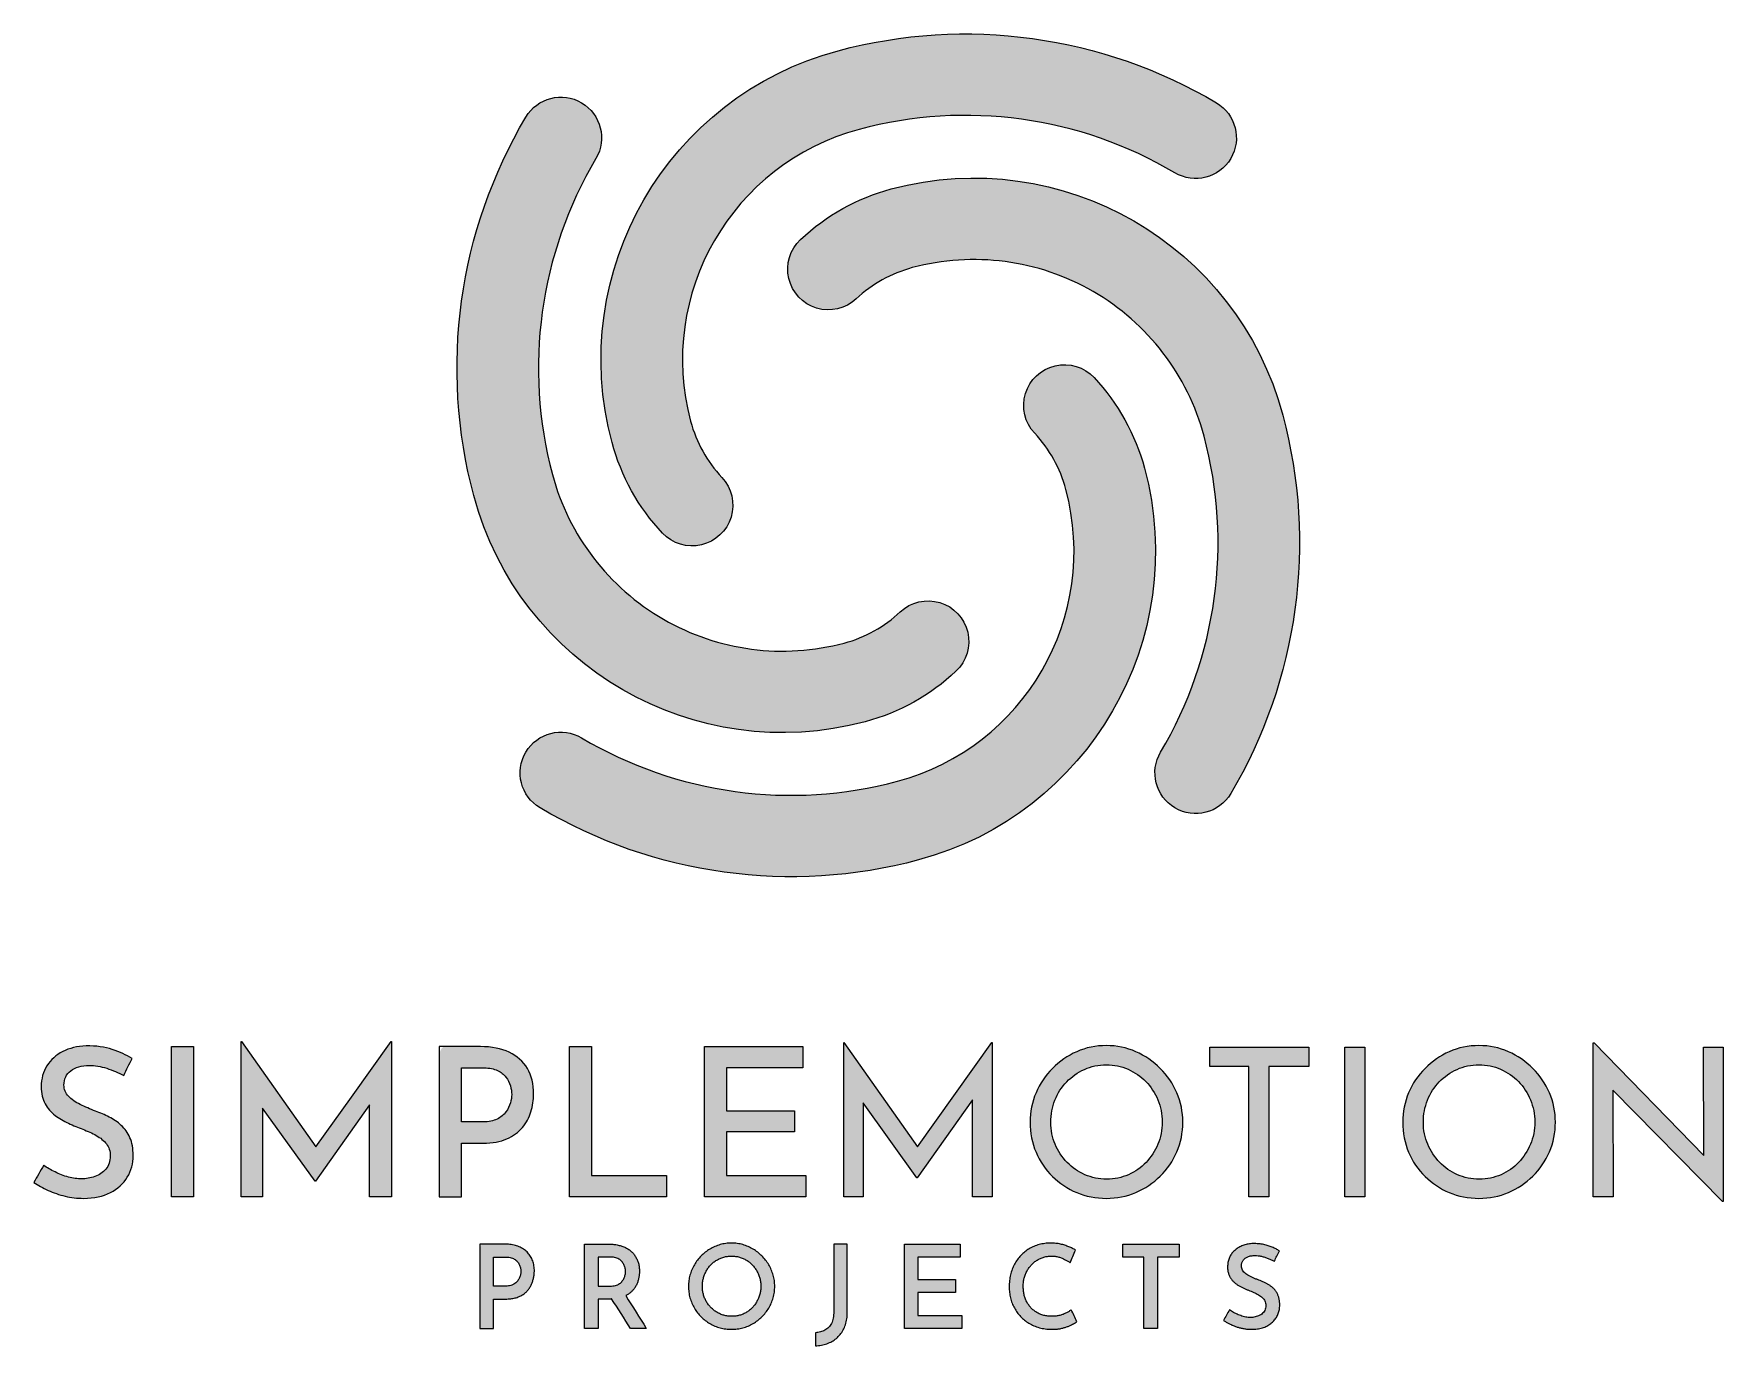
# Model space of a CAD drawing. Extents: x 19 to 206, y 17 to 162.
import ezdxf

# ---------------------------------------------------------------- set-up
doc = ezdxf.new("R2010")
doc.units = 0
doc.layers.add('fill-base', color=255, linetype='CONTINUOUS')
doc.layers.add('logo-outline', color=7, linetype='CONTINUOUS')
doc.layers.add('fill-hero', color=7, linetype='CONTINUOUS', true_color=0x999999)

msp = doc.modelspace()

# ---------------------------------------------------------------- hatches: boundary and pattern name
at = {"layer": 'fill-base', "linetype": 'Continuous'}
h = msp.add_hatch(color=256, dxfattribs=at)
h.dxf.hatch_style = 1
edge = h.paths.add_edge_path()
edge.add_arc((105.5554475921821, 123.2268573076362), 23.59218832498521, 194.9999999999996, 223.1730355562345, ccw=False)
edge.add_arc((116.949599593071, 126.279911134712), 35.38828248747749, 105.00000000000011, 195.0000000000001, ccw=False)
edge.add_arc((121.8895444547625, 107.8437859242905), 54.47476377688475, 59.33331208667232, 105, ccw=False)
edge.add_arc((147.3759075015805, 150.8246180505037), 4.505707035577944, -120.66668791332722, 59.33331208667238, ccw=False)
edge.add_arc((121.8895444547625, 107.8437859242905), 45.46334970572889, 59.33331208667227, 104.9999999999999)
edge.add_arc((116.949599593071, 126.279911134712), 26.37686841632172, 105, 194.9999999999999)
edge.add_arc((105.5554475921819, 123.2268573076363), 14.58077425382939, 195.0000000000001, 223.173035556235)
edge.add_arc((91.63585415667278, 110.1678111479421), 4.50570703557793, -136.82696444376552, 43.17303555623562, ccw=False)
h = msp.add_hatch(color=256, dxfattribs=at)
h.dxf.hatch_style = 1
edge = h.paths.add_edge_path()
edge.add_arc((119.7781467587131, 122.373166893659), 23.59218832498518, 105.00000000000031, 133.1730355562353, ccw=False)
edge.add_arc((122.8312005857887, 110.9790148927698), 35.38828248747757, 14.999999999999886, 104.99999999999989, ccw=False)
edge.add_arc((104.3950753753673, 106.0390700310784), 54.47476377688461, -30.666687913327678, 15, ccw=False)
edge.add_arc((147.3759075015805, 80.55270698426037), 4.505707035577895, 149.3333120866723, 329.333312086672, ccw=False)
edge.add_arc((104.3950753753674, 106.0390700310784), 45.46334970572882, 329.3333120866723, 375)
edge.add_arc((122.8312005857887, 110.9790148927698), 26.37686841632177, 15.0000000000001, 105.0000000000001)
edge.add_arc((119.7781467587128, 122.3731668936591), 14.58077425382918, 104.9999999999997, 133.1730355562347)
edge.add_arc((106.7191005990188, 136.2927603291681), 4.505707035577869, 133.1730355562345, 313.17303555623585, ccw=False)
h = msp.add_hatch(color=256, dxfattribs=at)
h.dxf.hatch_style = 1
edge = h.paths.add_edge_path()
edge.add_arc((118.9244563447358, 108.150467727128), 23.59218832498501, 14.999999999999886, 43.17303555623488, ccw=False)
edge.add_arc((107.5303043438466, 105.0974139000523), 35.38828248747752, -75.00000000000023, 14.999999999999886, ccw=False)
edge.add_arc((102.590359482155, 123.5335391104736), 54.47476377688458, 239.33331208667238, 285.00000000000006, ccw=False)
edge.add_arc((77.1039964353371, 80.55270698426047), 4.505707035577944, 59.33331208667278, 239.33331208667238, ccw=False)
edge.add_arc((102.5903594821552, 123.5335391104736), 45.46334970572881, 239.3333120866722, 284.9999999999999)
edge.add_arc((107.5303043438466, 105.0974139000523), 26.37686841632175, 284.9999999999999, 374.9999999999998)
edge.add_arc((118.9244563447358, 108.150467727128), 14.58077425382928, 14.99999999999978, 43.17303555623477)
edge.add_arc((132.8440497802449, 121.2095138868221), 4.505707035577879, 43.17303555623448, 223.1730355562354, ccw=False)
h = msp.add_hatch(color=256, dxfattribs=at)
h.dxf.hatch_style = 1
h.paths.add_polyline_path([(53.918308, 44.667491), (58.31030800000001, 50.809616), (58.356058, 50.809616), (58.356058, 33.653366), (55.93130800000003, 33.653366), (55.93130800000003, 43.81162999999999), (49.96130800000002, 35.368616), (49.91555800000001, 35.368616), (44.08281200000003, 43.46693499999999), (44.08280799999999, 33.653366), (41.72555800000001, 33.653366), (41.72555800000001, 50.809616), (41.74880800000004, 50.809616), (49.97468200000002, 39.1524)])
h = msp.add_hatch(color=256, dxfattribs=at)
h.dxf.hatch_style = 1
edge = h.paths.add_edge_path()
edge.add_spline(control_points=[(24.88955800000002, 48.178616), (24.03530800000004, 48.178616), (23.35730800000004, 47.98436599999999), (22.85405800000002, 47.595116), (22.35080800000001, 47.20586599999999), (22.09955800000001, 46.676366), (22.09955800000001, 46.005116), (22.09955800000001, 45.53186599999999), (22.26680800000002, 45.120116), (22.60280800000002, 44.76986599999999), (22.93805800000002, 44.41886599999999), (23.37230800000001, 44.11361599999999), (23.90630800000001, 43.854866), (24.43955800000002, 43.595366), (25.00430800000002, 43.35161599999999), (25.59905800000002, 43.122866), (26.10230800000004, 42.93986599999999), (26.60105800000001, 42.72236599999999), (27.09755800000004, 42.47111599999999), (27.59330800000002, 42.219866), (28.04330800000001, 41.910866), (28.44680800000002, 41.544866), (28.85105800000001, 41.179616), (29.171308, 40.725116), (29.40755800000004, 40.183616), (29.64380800000002, 39.642116), (29.762308, 38.982866), (29.762308, 38.205116), (29.762308, 37.320116), (29.54480800000004, 36.51986599999999), (29.11055800000002, 35.803616), (28.67555800000001, 35.08661599999999), (28.05005800000002, 34.51811599999999), (27.23480800000004, 34.099616), (26.41880800000002, 33.679616), (25.43105800000003, 33.470366), (24.27230800000002, 33.470366), (23.570308, 33.470366), (22.88855800000004, 33.54986599999999), (22.22480800000004, 33.71036599999999), (21.56180800000002, 33.87086599999999), (20.93630800000001, 34.083866), (20.34905799999999, 34.350866), (19.76180800000002, 34.617116), (19.23155800000002, 34.91111599999999), (18.75905800000002, 35.23136599999999), (19.12505800000001, 35.864116), (19.49105800000002, 36.496866), (19.85705800000003, 37.129616), (20.22305800000002, 36.870116), (20.642308, 36.62261599999999), (21.11555800000004, 36.386366), (21.588058, 36.150116), (22.08005800000002, 35.96336599999999), (22.59080800000002, 35.826116), (23.101558, 35.688866), (23.58605800000002, 35.620616), (24.043558, 35.620616), (24.54680800000001, 35.620616), (25.04255800000002, 35.708366), (25.53005800000001, 35.883866), (26.01755800000002, 36.058616), (26.42180800000001, 36.333866), (26.74280800000001, 36.70736599999999), (27.06305800000001, 37.080866), (27.22355800000001, 37.572866), (27.22355800000001, 38.18336599999999), (27.22355800000001, 38.701616), (27.082558, 39.139616), (26.80055800000001, 39.49886599999999), (26.51855800000004, 39.857366), (26.14430800000001, 40.165616), (25.67930800000004, 40.42436599999999), (25.21355800000002, 40.68386599999999), (24.71480800000001, 40.912616), (24.18080800000002, 41.111366), (23.66255800000004, 41.309366), (23.13605800000004, 41.53061599999999), (22.60280800000002, 41.774366), (22.068808, 42.01811599999999), (21.57305800000002, 42.312116), (21.11630800000002, 42.654866), (20.658808, 42.998366), (20.28830800000001, 43.42436599999999), (20.00705800000001, 43.935866), (19.72505800000004, 44.44661599999999), (19.58405800000002, 45.075866), (19.58405800000002, 45.822866), (19.58405800000002, 46.707116), (19.79330800000004, 47.481116), (20.21255800000002, 48.14486600000001), (20.63180800000002, 48.807866), (21.21530800000004, 49.330616), (21.96230800000003, 49.711616), (22.709308, 50.092616), (23.57105800000004, 50.306366), (24.54680800000001, 50.352116), (25.65980800000001, 50.352116), (26.62805800000006, 50.21486599999999), (27.45230800000001, 49.940366), (28.27580800000002, 49.66586599999999), (29.00780799999999, 49.338116), (29.64830800000004, 48.956366), (29.33555800000004, 48.33111599999999), (29.02280799999998, 47.70586599999999), (28.71005799999999, 47.08061599999998), (28.130308, 47.38586600000001), (27.50555799999999, 47.644616), (26.834308, 47.858366), (26.16305800000002, 48.07211599999999), (25.51505800000002, 48.178616), (24.88955800000002, 48.178616)], knot_values=[0, 0, 0, 0, 1, 1, 1, 2, 2, 2, 3, 3, 3, 4, 4, 4, 5, 5, 5, 6, 6, 6, 7, 7, 7, 8, 8, 8, 9, 9, 9, 10, 10, 10, 11, 11, 11, 12, 12, 12, 13, 13, 13, 14, 14, 14, 15, 15, 15, 16, 16, 16, 17, 17, 17, 18, 18, 18, 19, 19, 19, 20, 20, 20, 21, 21, 21, 22, 22, 22, 23, 23, 23, 24, 24, 24, 25, 25, 25, 26, 26, 26, 27, 27, 27, 28, 28, 28, 29, 29, 29, 30, 30, 30, 31, 31, 31, 32, 32, 32, 33, 33, 33, 34, 34, 34, 35, 35, 35, 36, 36, 36, 37, 37, 37, 37], weights=[1, 1, 1, 1, 1, 1, 1, 1, 1, 1, 1, 1, 1, 1, 1, 1, 1, 1, 1, 1, 1, 1, 1, 1, 1, 1, 1, 1, 1, 1, 1, 1, 1, 1, 1, 1, 1, 1, 1, 1, 1, 1, 1, 1, 1, 1, 1, 1, 1, 1, 1, 1, 1, 1, 1, 1, 1, 1, 1, 1, 1, 1, 1, 1, 1, 1, 1, 1, 1, 1, 1, 1, 1, 1, 1, 1, 1, 1, 1, 1, 1, 1, 1, 1, 1, 1, 1, 1, 1, 1, 1, 1, 1, 1, 1, 1, 1, 1, 1, 1, 1, 1, 1, 1, 1, 1, 1, 1, 1, 1, 1, 1], degree=3, periodic=0)
h = msp.add_hatch(color=256, dxfattribs=at)
h.dxf.hatch_style = 1
h.paths.add_polyline_path([(33.99380800000004, 50.26061599999998), (36.44180800000003, 50.26061599999998), (36.44180800000003, 33.653366), (33.99380800000004, 33.653366)])
h = msp.add_hatch(color=256, dxfattribs=at)
h.dxf.hatch_style = 1
edge = h.paths.add_edge_path()
edge.add_spline(control_points=[(71.38280800000001, 49.631366), (72.259558, 49.211366), (72.93005800000002, 48.61361600000001), (73.39580800000003, 47.835866), (73.860808, 47.058116), (74.09330800000002, 46.11236599999999), (74.09330800000002, 44.99936599999999), (74.09330800000002, 44.34311599999999), (73.99430800000003, 43.695866), (73.79630799999998, 43.05536599999999), (73.59830800000002, 42.414866), (73.28180799999998, 41.831366), (72.84680799999998, 41.305616), (72.41180799999998, 40.779866), (71.83655800000001, 40.359866), (71.11955800000003, 40.047116), (70.40255800000003, 39.73436599999999), (69.53330800000002, 39.578366), (68.51180800000002, 39.578366), (67.70355800000003, 39.578366), (66.89530799999999, 39.578366), (66.087058, 39.578366), (66.087058, 37.603616), (66.087058, 35.628866), (66.087058, 33.654116), (65.27105800000002, 33.654116), (64.45505800000005, 33.654116), (63.63905800000001, 33.654116), (63.63905800000001, 39.189616), (63.63905800000001, 44.725116), (63.63905800000001, 50.26061599999998), (65.16430800000005, 50.26061599999998), (66.68955800000002, 50.26061599999998), (68.21480800000005, 50.26061599999998), (69.450058, 50.26061599999998), (70.50605800000004, 50.050616), (71.38280800000001, 49.631366)], knot_values=[0, 0, 0, 0, 1, 1, 1, 2, 2, 2, 3, 3, 3, 4, 4, 4, 5, 5, 5, 6, 6, 6, 7, 7, 7, 8, 8, 8, 9, 9, 9, 10, 10, 10, 11, 11, 11, 12, 12, 12, 12], weights=[1, 1, 1, 1, 1, 1, 1, 1, 1, 1, 1, 1, 1, 1, 1, 1, 1, 1, 1, 1, 1, 1, 1, 1, 1, 1, 1, 1, 1, 1, 1, 1, 1, 1, 1, 1, 1], degree=3, periodic=0)
edge = h.paths.add_edge_path(flags=16)
edge.add_spline(control_points=[(70.04405800000005, 42.243116), (70.45580800000002, 42.448616), (70.77980800000005, 42.711866), (71.01605800000003, 43.032116), (71.25230800000003, 43.352366), (71.42030800000002, 43.68386599999999), (71.51930800000002, 44.027366), (71.618308, 44.37086599999999), (71.66780800000002, 44.679866), (71.66780800000002, 44.953616), (71.66780800000002, 45.258866), (71.618308, 45.582866), (71.51930800000002, 45.925616), (71.42030800000002, 46.268366), (71.25605800000004, 46.588616), (71.02730800000005, 46.886366), (70.798558, 47.183366), (70.485808, 47.42786599999999), (70.08980800000005, 47.61836599999999), (69.693058, 47.80886599999999), (69.19805800000005, 47.90411599999999), (68.60330800000001, 47.90411599999999), (67.76455800000001, 47.90411599999999), (66.925808, 47.90411599999999), (66.087058, 47.90411599999999), (66.087058, 45.91411599999999), (66.087058, 43.92411600000001), (66.087058, 41.934116), (66.89530800000004, 41.934116), (67.70355800000003, 41.934116), (68.51180800000007, 41.934116), (69.12155799999998, 41.934116), (69.63305800000005, 42.036866), (70.04405800000005, 42.243116)], knot_values=[0, 0, 0, 0, 1, 1, 1, 2, 2, 2, 3, 3, 3, 4, 4, 4, 5, 5, 5, 6, 6, 6, 7, 7, 7, 8, 8, 8, 9, 9, 9, 10, 10, 10, 11, 11, 11, 11], weights=[1, 1, 1, 1, 1, 1, 1, 1, 1, 1, 1, 1, 1, 1, 1, 1, 1, 1, 1, 1, 1, 1, 1, 1, 1, 1, 1, 1, 1, 1, 1, 1, 1, 1], degree=3, periodic=0)
h = msp.add_hatch(color=256, dxfattribs=at)
h.dxf.hatch_style = 1
h.paths.add_polyline_path([(78.05105799999998, 50.26061599999998), (80.49905800000003, 50.26061599999998), (80.49905800000003, 36.009866), (88.80230800000002, 36.009866), (88.80230800000002, 33.653366), (78.05105799999998, 33.653366)])
h = msp.add_hatch(color=256, dxfattribs=at)
h.dxf.hatch_style = 1
h.paths.add_polyline_path([(92.98880799999999, 50.26061599999998), (103.899058, 50.26061599999998), (103.899058, 47.90411599999999), (95.43455800000001, 47.90411599999999), (95.43455800000001, 43.169366), (102.960808, 43.169366), (102.960808, 40.813616), (95.43455800000001, 40.813616), (95.43455800000001, 36.009866), (104.219308, 36.009866), (104.219308, 33.653366), (92.98805800000001, 33.653366), (92.98805800000001, 50.26061599999998)])
at = {"layer": 'fill-hero', "linetype": 'Continuous'}
h = msp.add_hatch(color=256, dxfattribs=at)
h.dxf.hatch_style = 1
edge = h.paths.add_edge_path()
edge.add_arc((104.7017571782046, 109.0041581411054), 23.59218832498533, 284.99999999999983, 313.17303555623477, ccw=False)
edge.add_arc((101.6487033511289, 120.3983101419943), 35.38828248747747, 194.9999999999999, 284.99999999999994, ccw=False)
edge.add_arc((120.0848285615504, 125.3382550036858), 54.47476377688468, 149.3333120866724, 195, ccw=False)
edge.add_arc((77.10399643533718, 150.8246180505038), 4.505707035577911, -30.666687913327223, 149.3333120866717, ccw=False)
edge.add_arc((120.0848285615504, 125.3382550036857), 45.46334970572886, 149.3333120866723, 194.9999999999999)
edge.add_arc((101.6487033511289, 120.3983101419943), 26.37686841632172, 195.0000000000001, 285.0000000000001)
edge.add_arc((104.7017571782047, 109.0041581411051), 14.5807742538292, 284.9999999999999, 313.1730355562349)
edge.add_arc((117.7608033378988, 95.08456470559608), 4.505707035577909, -46.82696444376501, 133.1730355562358, ccw=False)
h = msp.add_hatch(color=256, dxfattribs=at)
h.dxf.hatch_style = 1
h.paths.add_polyline_path([(108.416308, 33.653366), (108.416308, 50.71811599999999), (108.439558, 50.71811599999999), (116.578468, 39.16524), (124.818058, 50.71811599999999), (124.863808, 50.71811599999999), (124.863808, 33.653366), (122.667808, 33.653366), (122.667808, 44.369256), (116.560558, 35.734616), (116.514808, 35.734616), (110.567308, 44.022958), (110.567308, 33.653366)])
h = msp.add_hatch(color=256, dxfattribs=at)
h.dxf.hatch_style = 1
h.paths.add_polyline_path([(205.704058, 33.127616), (193.55963, 45.445841), (193.603558, 33.654116), (191.384308, 33.654116), (191.384308, 50.694866), (191.498308, 50.694866), (203.6212100000001, 38.221923), (203.577058, 50.191616), (205.773058, 50.191616), (205.773058, 33.127616)])
h = msp.add_hatch(color=256, dxfattribs=at)
h.dxf.hatch_style = 1
edge = h.paths.add_edge_path()
edge.add_spline(control_points=[(129.702058, 45.14786599999999), (130.135558, 46.161866), (130.742308, 47.06186599999999), (131.520058, 47.847116), (132.297808, 48.632366), (133.193308, 49.250366), (134.208058, 49.69961600000001), (135.222058, 50.14961599999999), (136.316308, 50.374616), (137.490808, 50.374616), (138.649558, 50.374616), (139.736308, 50.14961599999999), (140.750308, 49.69961600000001), (141.765058, 49.249616), (142.664308, 48.632366), (143.450308, 47.847116), (144.235558, 47.06186599999999), (144.849058, 46.161866), (145.291558, 45.14786599999999), (145.734058, 44.133116), (145.955308, 43.054616), (145.955308, 41.911616), (145.955308, 40.737116), (145.734058, 39.639116), (145.291558, 38.617616), (144.849058, 37.595366), (144.235558, 36.69836599999999), (143.450308, 35.929616), (142.664308, 35.15936599999999), (141.765058, 34.55711599999999), (140.750308, 34.122116), (139.736308, 33.687866), (138.649558, 33.470366), (137.490808, 33.470366), (136.316308, 33.470366), (135.222058, 33.684116), (134.208058, 34.110866), (133.193308, 34.538366), (132.297808, 35.133116), (131.520058, 35.895116), (130.742308, 36.65861599999999), (130.135558, 37.550366), (129.702058, 38.571866), (129.267058, 39.593366), (129.049558, 40.706366), (129.049558, 41.911616), (129.049558, 43.05536599999999), (129.267058, 44.133866), (129.702058, 45.14786599999999)], knot_values=[0, 0, 0, 0, 1, 1, 1, 2, 2, 2, 3, 3, 3, 4, 4, 4, 5, 5, 5, 6, 6, 6, 7, 7, 7, 8, 8, 8, 9, 9, 9, 10, 10, 10, 11, 11, 11, 12, 12, 12, 13, 13, 13, 14, 14, 14, 15, 15, 15, 16, 16, 16, 16], degree=3, periodic=0)
edge = h.paths.add_edge_path(flags=16)
edge.add_spline(control_points=[(131.817058, 39.452366), (132.138058, 38.696366), (132.579808, 38.030366), (133.144558, 37.449866), (133.708558, 36.87086599999999), (134.364808, 36.41711599999999), (135.111808, 36.089366), (135.858808, 35.761616), (136.667308, 35.59736599999999), (137.535808, 35.59736599999999), (138.390058, 35.59736599999999), (139.190308, 35.761616), (139.938058, 36.089366), (140.685058, 36.417866), (141.333058, 36.87086599999999), (141.882058, 37.449866), (142.431058, 38.029616), (142.866808, 38.696366), (143.185558, 39.452366), (143.506558, 40.206866), (143.666308, 41.026616), (143.666308, 41.910866), (143.666308, 42.78011599999999), (143.506558, 43.599116), (143.185558, 44.369366), (142.866058, 45.139616), (142.422808, 45.813866), (141.858808, 46.39361599999999), (141.294058, 46.973366), (140.638558, 47.42636599999999), (139.891558, 47.754866), (139.143808, 48.08261599999999), (138.344308, 48.246866), (137.490058, 48.246866), (136.620808, 48.246866), (135.812308, 48.078866), (135.065308, 47.743616), (134.318308, 47.407616), (133.662808, 46.95011599999999), (133.098808, 46.371116), (132.533308, 45.791366), (132.099808, 45.116366), (131.794558, 44.34686599999999), (131.489308, 43.577366), (131.336308, 42.757616), (131.336308, 41.888366), (131.336308, 41.018366), (131.496808, 40.206866), (131.817058, 39.452366)], knot_values=[0, 0, 0, 0, 1, 1, 1, 2, 2, 2, 3, 3, 3, 4, 4, 4, 5, 5, 5, 6, 6, 6, 7, 7, 7, 8, 8, 8, 9, 9, 9, 10, 10, 10, 11, 11, 11, 12, 12, 12, 13, 13, 13, 14, 14, 14, 15, 15, 15, 16, 16, 16, 16], degree=3, periodic=0)
h = msp.add_hatch(color=256, dxfattribs=at)
h.dxf.hatch_style = 1
h.paths.add_polyline_path([(148.928308, 50.191616), (159.907558, 50.191616), (159.907558, 48.06461599999999), (155.470558, 48.06461599999999), (155.470558, 33.653366), (153.251308, 33.653366), (153.251308, 48.06461599999999), (148.928308, 48.06461599999999)])
h = msp.add_hatch(color=256, dxfattribs=at)
h.dxf.hatch_style = 1
h.paths.add_polyline_path([(163.888558, 50.191616), (166.107808, 50.191616), (166.107808, 33.653366), (163.888558, 33.653366)])
h = msp.add_hatch(color=256, dxfattribs=at)
h.dxf.hatch_style = 1
edge = h.paths.add_edge_path()
edge.add_spline(control_points=[(170.946058, 45.14786599999999), (171.379558, 46.161866), (171.986308, 47.06186599999999), (172.764058, 47.847116), (173.5418079999999, 48.632366), (174.438058, 49.250366), (175.452058, 49.69961600000001), (176.4660579999999, 50.148866), (177.560308, 50.374616), (178.734808, 50.374616), (179.893558, 50.374616), (180.980308, 50.14961599999999), (181.994308, 49.69961600000001), (183.008308, 49.249616), (183.909058, 48.632366), (184.694308, 47.847116), (185.479558, 47.06186599999999), (186.093058, 46.161866), (186.535558, 45.14786599999999), (186.978058, 44.133116), (187.199308, 43.054616), (187.199308, 41.911616), (187.199308, 40.737116), (186.978058, 39.639116), (186.535558, 38.617616), (186.093058, 37.595366), (185.479558, 36.69836599999999), (184.694308, 35.929616), (183.909058, 35.15936599999999), (183.008308, 34.55711599999999), (181.994308, 34.122116), (180.980308, 33.687866), (179.893558, 33.470366), (178.734808, 33.470366), (177.560308, 33.470366), (176.4660579999999, 33.684116), (175.452058, 34.110866), (174.438058, 34.538366), (173.5418079999999, 35.133116), (172.764058, 35.895116), (171.986308, 36.65861599999999), (171.379558, 37.550366), (170.946058, 38.571866), (170.511058, 39.593366), (170.294308, 40.706366), (170.294308, 41.911616), (170.294308, 43.05536599999999), (170.511058, 44.133866), (170.946058, 45.14786599999999)], knot_values=[0, 0, 0, 0, 1, 1, 1, 2, 2, 2, 3, 3, 3, 4, 4, 4, 5, 5, 5, 6, 6, 6, 7, 7, 7, 8, 8, 8, 9, 9, 9, 10, 10, 10, 11, 11, 11, 12, 12, 12, 13, 13, 13, 14, 14, 14, 15, 15, 15, 16, 16, 16, 16], degree=3, periodic=0)
edge = h.paths.add_edge_path(flags=16)
edge.add_spline(control_points=[(173.061808, 39.452366), (173.382808, 38.696366), (173.825308, 38.030366), (174.389308, 37.449866), (174.953308, 36.87086599999999), (175.609558, 36.41711599999999), (176.356558, 36.089366), (177.103558, 35.761616), (177.912058, 35.59736599999999), (178.780558, 35.59736599999999), (179.634808, 35.59736599999999), (180.435808, 35.761616), (181.182808, 36.089366), (181.929808, 36.41711599999999), (182.577058, 36.87086599999999), (183.126808, 37.449866), (183.675808, 38.029616), (184.111558, 38.696366), (184.430308, 39.452366), (184.751308, 40.206866), (184.911058, 41.026616), (184.911058, 41.910866), (184.911058, 42.78011599999999), (184.751308, 43.599116), (184.430308, 44.369366), (184.110808, 45.139616), (183.668308, 45.813866), (183.104308, 46.39361599999999), (182.538808, 46.973366), (181.884058, 47.42636599999999), (181.1370580000001, 47.754866), (180.388558, 48.08261599999999), (179.589058, 48.246866), (178.734808, 48.246866), (177.864808, 48.246866), (177.057808, 48.078866), (176.310808, 47.743616), (175.562308, 47.407616), (174.907558, 46.95011599999999), (174.343558, 46.371116), (173.778058, 45.791366), (173.344558, 45.116366), (173.040058, 44.34686599999999), (172.733308, 43.577366), (172.581058, 42.757616), (172.581058, 41.888366), (172.581058, 41.018366), (172.742308, 40.206866), (173.061808, 39.452366)], knot_values=[0, 0, 0, 0, 1, 1, 1, 2, 2, 2, 3, 3, 3, 4, 4, 4, 5, 5, 5, 6, 6, 6, 7, 7, 7, 8, 8, 8, 9, 9, 9, 10, 10, 10, 11, 11, 11, 12, 12, 12, 13, 13, 13, 14, 14, 14, 15, 15, 15, 16, 16, 16, 16], degree=3, periodic=0)
h = msp.add_hatch(color=256, dxfattribs=at)
h.dxf.hatch_style = 1
edge = h.paths.add_edge_path()
edge.add_spline(control_points=[(73.45245300000003, 23.313293), (73.36633380099035, 23.21698002646873), (73.19041015396569, 23.02023261411178), (72.85799528771612, 22.77936390005033), (72.60757537111259, 22.65809414508623), (72.47827000000004, 22.595476), (72.33531731737838, 22.54102193515577), (72.03517326740963, 22.42668995299305), (71.53188691872663, 22.34220622941386), (71.17769011753555, 22.33177929282833), (70.99135800000003, 22.326294), (70.54272266666669, 22.326294), (70.09408733333336, 22.326294), (69.64545200000003, 22.326294), (69.64545200000003, 21.24529433333333), (69.64545200000003, 20.16429466666667), (69.64545200000003, 19.083295), (69.14554200000003, 19.083295), (68.64563200000003, 19.083295), (68.14572200000003, 19.083295), (68.14572200000003, 22.19383933333334), (68.14572200000003, 25.30438366666667), (68.14572200000003, 28.414928), (69.02590466666672, 28.414928), (69.90608733333339, 28.414928), (70.78627000000006, 28.414928), (71.01188908505475, 28.40803432579215), (71.44382529981654, 28.3948367386181), (72.05794232463461, 28.2742227924773), (72.60306350460267, 28.07636622756231), (73.07308800500032, 27.80071058969377), (73.4717579423927, 27.45615641160092), (73.66419568663981, 27.17210745777675), (73.76008800000004, 27.030565), (73.84295384863243, 26.87476805584563), (74.01308314016394, 26.55490620480328), (74.14196795622574, 26.00250932733575), (74.18041846614467, 25.49374688599322), (74.15661603232421, 25.04599056325994), (74.09777223242803, 24.67591287370358), (74.02673506804605, 24.43494609982937), (73.99081800000003, 24.313111), (73.94938042946139, 24.19313801995683), (73.86671023796191, 23.95378544435932), (73.68494250624347, 23.6166155217287), (73.53028371473063, 23.41483654508936), (73.45245300000003, 23.313293)], knot_values=[0, 0, 0, 0, 0.3868076561832758, 0.7901677483689002, 1.220806580398716, 1.220806580398716, 1.220806580398716, 1.678874436809751, 2.182567766424112, 2.741674319700858, 2.741674319700858, 2.741674319700858, 3.741674319700858, 3.741674319700858, 3.741674319700858, 4.741674319700858, 4.741674319700858, 4.741674319700858, 5.741674319700858, 5.741674319700858, 5.741674319700858, 6.741674319700858, 6.741674319700858, 6.741674319700858, 7.741674319700858, 7.741674319700858, 7.741674319700858, 8.417940164293043, 9.036350738652832, 9.610455186634203, 10.14929972573616, 10.66380376085056, 11.17482724178662, 11.17482724178662, 11.17482724178662, 11.70228953849606, 12.25774364618904, 12.86049917928351, 13.22849475092263, 13.60078581345301, 13.98152518551873, 13.98152518551873, 13.98152518551873, 14.36192345807133, 14.74044028669853, 15.12389691536207, 15.12389691536207, 15.12389691536207, 15.12389691536207], weights=[1, 1, 1, 1, 1, 1, 1, 1, 1, 1, 1, 1, 1, 1, 1, 1, 1, 1, 1, 1, 1, 1, 1, 1, 1, 1, 1, 1, 1, 1, 1, 1, 1, 1, 1, 1, 1, 1, 1, 1, 1, 1, 1, 1, 1, 1, 1], degree=3, periodic=0)
edge = h.paths.add_edge_path(flags=16)
edge.add_spline(control_points=[(72.32445300000003, 24.351566), (72.36433352180798, 24.40856824413891), (72.44257839198555, 24.52040562715908), (72.53392624419477, 24.70144764509571), (72.5738901876805, 24.82760097242477), (72.59363500000003, 24.889929), (72.61140085339795, 24.94993009129157), (72.64519757341311, 25.06407265667062), (72.67561982359807, 25.23157996410545), (72.68674615377851, 25.38932605673917), (72.67686378763558, 25.54548703044595), (72.65053486174132, 25.70841110752873), (72.60736244699409, 25.88244441122584), (72.54764455452518, 26.06241345106711), (72.46192315979793, 26.23950784442933), (72.38760503786379, 26.34780418560439), (72.35008800000003, 26.402474), (72.30688034903284, 26.45739109417302), (72.21914676796885, 26.56890082047322), (72.04821568860966, 26.70718176213486), (71.91745189985826, 26.77682508167562), (71.85017500000004, 26.812656), (71.77329083340804, 26.84640037002596), (71.61102009875394, 26.91762080405384), (71.33198408255193, 26.96960697299284), (71.13441003553241, 26.97594027002996), (71.02981800000003, 26.979293), (70.5683626666667, 26.979293), (70.10690733333337, 26.979293), (69.64545200000003, 26.979293), (69.64545200000003, 25.90683866666667), (69.64545200000003, 24.83438433333333), (69.64545200000003, 23.76193), (70.09408733333336, 23.76193), (70.54272266666669, 23.76193), (70.99135800000002, 23.76193), (71.09417211572938, 23.76512160078893), (71.29007405743117, 23.77120287462233), (71.56736763692895, 23.82657930239871), (71.80937667559095, 23.91959384731664), (72.01505849690271, 24.0420934712911), (72.19135915079819, 24.1823630999235), (72.28080408266854, 24.29607490524258), (72.32445300000003, 24.351566)], knot_values=[0, 0, 0, 0, 0.2085662630748331, 0.4092032761332396, 0.6051335628808497, 0.6051335628808497, 0.6051335628808497, 0.7927550871178091, 0.9620537727594869, 1.114773490533584, 1.265985123435952, 1.43035938235139, 1.609293080097233, 1.803413889782852, 1.998327435102306, 2.197032963611204, 2.197032963611204, 2.197032963611204, 2.406202600590377, 2.621754069509062, 2.850173430444154, 2.850173430444154, 2.850173430444154, 3.101424558306304, 3.380460834315348, 3.694338450301265, 3.694338450301265, 3.694338450301265, 4.694338450301265, 4.694338450301265, 4.694338450301265, 5.694338450301265, 5.694338450301265, 5.694338450301265, 6.694338450301265, 6.694338450301265, 6.694338450301265, 7.002533103514144, 7.281572319485647, 7.538129147030736, 7.776285948842067, 7.997851352504286, 8.209028898964602, 8.209028898964602, 8.209028898964602, 8.209028898964602], weights=[1, 1, 1, 1, 1, 1, 1, 1, 1, 1, 1, 1, 1, 1, 1, 1, 1, 1, 1, 1, 1, 1, 1, 1, 1, 1, 1, 1, 1, 1, 1, 1, 1, 1, 1, 1, 1, 1, 1, 1, 1, 1, 1, 1], degree=3, periodic=0)
h = msp.add_hatch(color=256, dxfattribs=at)
h.dxf.hatch_style = 1
edge = h.paths.add_edge_path()
edge.add_spline(control_points=[(82.71872200000004, 22.33853), (83.42233433333338, 21.253569), (84.12594666666672, 20.168608), (84.82955900000006, 19.083647), (85.4062216666667, 19.083647), (85.98288433333336, 19.083647), (86.55954700000002, 19.083647), (85.80173200000003, 20.29019033333334), (85.04391700000004, 21.49673366666667), (84.28610200000004, 22.703277), (84.3883920032713, 22.76120396113414), (84.5882157256531, 22.87436439353135), (84.85938138032894, 23.07625825483091), (85.1070127501016, 23.3233468548426), (85.32369593596052, 23.61687293793184), (85.51019327884468, 23.95299725961941), (85.6434128152934, 24.31051694332015), (85.73446923934723, 24.67730477922747), (85.79124525404904, 25.04659488107429), (85.81127636809113, 25.44712555806952), (85.78567034115375, 25.86715223154022), (85.70514136366596, 26.29670832567727), (85.59910009517556, 26.5574511184023), (85.54734000000003, 26.684723), (85.48929854710723, 26.80549527565905), (85.3746504561404, 27.04405427368417), (85.13820690581672, 27.36258596420419), (84.85948056274415, 27.64179883598543), (84.53512124891611, 27.8779019668913), (84.16844067369304, 28.07363939021226), (83.90149799632569, 28.16353211283628), (83.76461900000004, 28.209626), (83.61827327103812, 28.25085696846667), (83.3195519271851, 28.33501774579913), (82.84617106396566, 28.40185310008498), (82.52171262971929, 28.41034984536613), (82.35544400000003, 28.414704), (81.47946633333336, 28.414704), (80.60348866666669, 28.414704), (79.72751100000002, 28.414704), (79.72751100000004, 28.414704), (79.72751100000004, 28.414704), (79.72751100000004, 28.414704), (79.72751100000004, 25.30435166666667), (79.72751100000004, 22.19399933333334), (79.72751100000004, 19.08364700000001), (80.22751100000004, 19.083647), (80.72751100000004, 19.083647), (81.22751100000004, 19.083647), (81.22751100000004, 20.164702), (81.22751100000004, 21.245757), (81.22751100000004, 22.326812), (81.676241, 22.326812), (82.124971, 22.326812), (82.573701, 22.326812), (82.59026574627484, 22.32741792240098), (82.62252500898698, 22.32859793503697), (82.67058878551039, 22.33562716096282), (82.7024905626733, 22.33755110734965), (82.71872200000003, 22.33853)], knot_values=[0, 0, 0, 0, 1, 1, 1, 2, 2, 2, 3, 3, 3, 3.352447630089916, 3.688507137911077, 4.010636558084079, 4.398394493890685, 4.77914518308376, 5.16017328601713, 5.539298415007542, 5.911268677664386, 6.279366211430914, 6.740162110572822, 7.171494735539913, 7.582794203793882, 7.582794203793882, 7.582794203793882, 7.984016859268369, 8.375321082604891, 8.766055657297223, 9.163556388724235, 9.574696977273927, 10.00738126437597, 10.00738126437597, 10.00738126437597, 10.46315505684874, 10.93770810579585, 11.43649679456996, 11.43649679456996, 11.43649679456996, 12.43649679456996, 12.43649679456996, 12.43649679456996, 13.43649679456996, 13.43649679456996, 13.43649679456996, 14.43649679456996, 14.43649679456996, 14.43649679456996, 15.43649679456996, 15.43649679456996, 15.43649679456996, 16.43649679456996, 16.43649679456996, 16.43649679456996, 17.43649679456996, 17.43649679456996, 17.43649679456996, 17.4861873404112, 17.53326739075103, 17.58203320530384, 17.58203320530384, 17.58203320530384, 17.58203320530384], weights=[1, 1, 1, 1, 1, 1, 1, 1, 1, 1, 1, 1, 1, 1, 1, 1, 1, 1, 1, 1, 1, 1, 1, 1, 1, 1, 1, 1, 1, 1, 1, 1, 1, 1, 1, 1, 1, 1, 1, 1, 1, 1, 1, 1, 1, 1, 1, 1, 1, 1, 1, 1, 1, 1, 1, 1, 1, 1, 1, 1], degree=3, periodic=0)
edge = h.paths.add_edge_path(flags=16)
edge.add_spline(control_points=[(83.91842900000003, 26.390289), (83.95846531237389, 26.33572221937343), (84.03740249240634, 26.22813619232158), (84.12787623940595, 26.05069633858674), (84.189219451113, 25.86975521224096), (84.23242725048358, 25.69367005776043), (84.25920196474898, 25.52659850833928), (84.26891239014354, 25.36195938839362), (84.25826885299355, 25.19425193003374), (84.22857296840108, 25.01788680503011), (84.19407844698722, 24.89998482414083), (84.17624200000004, 24.83902), (84.15645631693236, 24.77951443958354), (84.11633787880561, 24.6588579964575), (84.02465333029254, 24.48643581743178), (83.9465843504175, 24.38045110290238), (83.90671400000004, 24.326324), (83.86285189570442, 24.27339251174405), (83.77234436891358, 24.1641707092716), (83.59714036038797, 24.02695796584025), (83.46353537416904, 23.95408661703544), (83.39401400000004, 23.916168), (83.31456164125375, 23.88503336379389), (83.14723625431829, 23.81946432176058), (82.86483521746037, 23.77140681435435), (82.66559225493037, 23.76548305656006), (82.56051600000004, 23.762359), (82.11618100000004, 23.762359), (81.67184600000004, 23.762359), (81.22751100000005, 23.762359), (81.22751100000004, 24.83462466666667), (81.22751100000004, 25.90689033333333), (81.22751100000004, 26.979156), (81.22751100000004, 26.979156), (81.22751100000004, 26.979156), (81.22751100000004, 26.979156), (81.68893600000006, 26.979156), (82.15036100000006, 26.979156), (82.61178600000007, 26.979156), (82.71409185933081, 26.97597767064193), (82.9080359287843, 26.96995242307742), (83.18116536454207, 26.91472228614808), (83.41682796191331, 26.82114106981546), (83.61570467361578, 26.69821045558855), (83.78721805221781, 26.55828194553396), (83.87522844532249, 26.44559984525831), (83.91842900000003, 26.390289)], knot_values=[0, 0, 0, 0, 0.2027956663960055, 0.3998399722386301, 0.5945376159120953, 0.7747992802697721, 0.9432604278676682, 1.101488664680823, 1.268503856666463, 1.446349576350686, 1.636775892730538, 1.636775892730538, 1.636775892730538, 1.824675971123283, 2.017771466308962, 2.219317573234894, 2.219317573234894, 2.219317573234894, 2.425111248132831, 2.643963787622324, 2.881386879096176, 2.881386879096176, 2.881386879096176, 3.136877794850542, 3.41944662976515, 3.734752067214299, 3.734752067214299, 3.734752067214299, 4.734752067214299, 4.734752067214299, 4.734752067214299, 5.734752067214299, 5.734752067214299, 5.734752067214299, 6.734752067214299, 6.734752067214299, 6.734752067214299, 7.734752067214299, 7.734752067214299, 7.734752067214299, 8.041423069568614, 8.316116835264165, 8.56598257856844, 8.79779392654347, 9.015582176945095, 9.225548861714362, 9.225548861714362, 9.225548861714362, 9.225548861714362], weights=[1, 1, 1, 1, 1, 1, 1, 1, 1, 1, 1, 1, 1, 1, 1, 1, 1, 1, 1, 1, 1, 1, 1, 1, 1, 1, 1, 1, 1, 1, 1, 1, 1, 1, 1, 1, 1, 1, 1, 1, 1, 1, 1, 1, 1, 1, 1], degree=3, periodic=0)
h = msp.add_hatch(color=256, dxfattribs=at)
h.dxf.hatch_style = 1
edge = h.paths.add_edge_path()
edge.add_spline(control_points=[(100.397574, 25.569293), (100.4748032689324, 25.37608442038009), (100.6294068739204, 24.98930433898355), (100.7537504004794, 24.36992527467493), (100.7964898607432, 23.73344847505431), (100.753640629984, 23.09419313060831), (100.6294855533192, 22.46637136149278), (100.4748165408106, 22.07373948249192), (100.397574, 21.877657), (100.3087839410643, 21.69185569108087), (100.132020624924, 21.32196230547646), (99.78208322491119, 20.81207026509125), (99.50058840808701, 20.51447726630243), (99.35930300000004, 20.365112), (99.20938874943276, 20.22619307380508), (98.90953424081121, 19.94833112142373), (98.39514259573086, 19.60326257465954), (98.02203864506922, 19.42801114413646), (97.83393800000003, 19.339658), (97.64049525562271, 19.26753601319829), (97.25229246334276, 19.12280090436116), (96.6338502873977, 19.0071543954631), (95.99619330664288, 18.96737873557163), (95.35577324526318, 19.00705399709376), (94.72855532253782, 19.12186843925925), (94.33668680321333, 19.26744522221438), (94.14230200000003, 19.339658), (93.95669000929817, 19.42777968195637), (93.58823346939708, 19.60270916739066), (93.07865846534345, 19.94324155865167), (92.77939945756317, 20.21593835441359), (92.62976200000003, 20.352294), (92.49093946529577, 20.50179599302319), (92.21383190583363, 20.80022111909971), (91.86860653015164, 21.30996031273882), (91.69276396287572, 21.67913248335549), (91.60430900000003, 21.864839), (91.52987345493757, 22.06150951529944), (91.38030883782483, 22.45668295419134), (91.25632010539958, 23.08842851941909), (91.24056438619935, 23.51838199732421), (91.23257900000004, 23.736293), (91.2403001222877, 23.94911974088475), (91.25556643603424, 24.3699238259569), (91.3841618227875, 24.9870427706452), (91.59152343822205, 25.57369980196063), (91.87185920436119, 26.12533020231727), (92.21602395637437, 26.63772000418565), (92.62053918063505, 27.10353207076222), (93.07911445348007, 27.51505259789931), (93.58600475965018, 27.86797378705911), (93.95629919680117, 28.04433892844373), (94.14230200000003, 28.132929), (94.33838551143056, 28.21017117267844), (94.73101830991519, 28.36483899863951), (95.35883986852859, 28.48899337860072), (95.99809448303482, 28.53184299149973), (96.63457082003781, 28.48910314050184), (97.25395000137665, 28.36476113398018), (97.64072975252195, 28.21015797787838), (97.83393800000003, 28.132929), (98.02213365357548, 28.04424273657596), (98.39595882785159, 27.86807948705068), (98.91051561235922, 27.51829680850958), (99.20952721376838, 27.2360395079187), (99.35930300000004, 27.094656), (99.50052164421386, 26.94281542417411), (99.7814857354077, 26.64071827807289), (100.131424188247, 26.12692853451937), (100.3086935364802, 25.75551482919006), (100.397574, 25.569293)], knot_values=[0, 0, 0, 0, 0.6231306285723698, 1.247431743010748, 1.885499915720375, 2.532094161975321, 3.164761631982276, 3.795926165245986, 3.795926165245986, 3.795926165245986, 4.413141304824562, 5.024678529549273, 5.640908832021483, 5.640908832021483, 5.640908832021483, 6.253473789570488, 6.866145016370787, 7.489073631659096, 7.489073631659096, 7.489073631659096, 8.107464939008254, 8.73006735829042, 9.367952147582335, 10.020051685446, 10.65104200194935, 11.27213082343948, 11.27213082343948, 11.27213082343948, 11.88805609980423, 12.49479804072887, 13.10160448876482, 13.10160448876482, 13.10160448876482, 13.71310133048356, 14.32223050447953, 14.93879962594848, 14.93879962594848, 14.93879962594848, 15.56893472189617, 16.20494087977594, 16.8585492637644, 16.8585492637644, 16.8585492637644, 17.49652372791795, 18.11996152601812, 18.7406868040212, 19.35852684774126, 19.97119668672878, 20.58805206907135, 21.20427947096533, 21.81581643717588, 22.43303159521398, 22.43303159521398, 22.43303159521398, 23.06419861292007, 23.69686490106019, 24.3434571516865, 24.98152632215158, 25.60582723126834, 26.22895657760423, 26.22895657760423, 26.22895657760423, 26.85252462715216, 27.46759004424695, 28.08488091587637, 28.08488091587637, 28.08488091587637, 28.70642895181405, 29.32149297955101, 29.93997771388161, 29.93997771388161, 29.93997771388161, 29.93997771388161], degree=3, periodic=0)
edge = h.paths.add_edge_path(flags=16)
edge.add_spline(control_points=[(93.01430200000003, 22.441657), (93.0752417936478, 22.31135176389599), (93.19630495672389, 22.05248702045249), (93.43347440041735, 21.69406271089971), (93.62396791063036, 21.48325067000766), (93.71930200000004, 21.377748), (93.82183592572994, 21.28225369741841), (94.02655349488158, 21.09159132539695), (94.37769779073602, 20.85711303800683), (94.75530821721944, 20.6633463099564), (95.1615372354809, 20.51957169261247), (95.59313508960594, 20.4344794040224), (96.03425828766161, 20.40703774055656), (96.47074312886885, 20.4350513077507), (96.89089888971587, 20.51772762038072), (97.1525228609577, 20.62122813472506), (97.28275500000004, 20.672749), (97.40982520050522, 20.7336097801906), (97.66170745354201, 20.85424979157832), (98.00770898701445, 21.09154672529819), (98.20807541681619, 21.28237464324584), (98.30821600000003, 21.377748), (98.4007377475521, 21.48329533236527), (98.58579779038648, 21.69440887448224), (98.81428579485235, 22.05296088867732), (98.92950743193714, 22.3114116048564), (98.98757300000003, 22.441657), (99.03910599799126, 22.57763625752794), (99.14268961936968, 22.85096062203488), (99.22519542355742, 23.28799779549938), (99.25329202190156, 23.73859117916023), (99.22585152211093, 24.19101158678495), (99.14085129976074, 24.63114215719042), (98.99678250557028, 25.04540119011211), (98.80508353670173, 25.43160692409936), (98.5731241130259, 25.78897874894736), (98.30235257417114, 26.11311883139167), (97.99443248965032, 26.39966825257765), (97.64915372816218, 26.64083907963877), (97.27237324737285, 26.8348409495018), (96.86831077159698, 26.97816281713132), (96.44104641492449, 27.06373437081884), (96.00094108437429, 27.09101669734956), (95.56082598883124, 27.0637359056955), (95.1335943032646, 26.97815641484227), (94.72902423482422, 26.83472224801974), (94.3512614688433, 26.63980300813935), (93.9999404252184, 26.40067678014817), (93.79606069606137, 26.20561905598751), (93.69366700000003, 26.107656), (93.60105114442327, 26.00169106901188), (93.41525062656865, 25.78911041606194), (93.18693853219567, 25.42592299716958), (93.07227186126042, 25.1635645836936), (93.01430200000003, 25.030929), (92.96550843112058, 24.89483450291437), (92.86726349237215, 24.62081077730389), (92.786295471077, 24.18426424718643), (92.77599061529216, 23.88708153283085), (92.77076200000003, 23.736293), (92.77599065907255, 23.58550480639672), (92.78629562370665, 23.28832210988207), (92.86726333660164, 22.8517755239941), (92.96550841615598, 22.5777514946315), (93.01430200000003, 22.441657)], knot_values=[0, 0, 0, 0, 0.4312087377245498, 0.8566404743133998, 1.282853106097116, 1.282853106097116, 1.282853106097116, 1.702623011700166, 2.120958875152019, 2.544536237985531, 2.973362428920737, 3.409097180293633, 3.860058707417626, 4.295382651287022, 4.718552850295645, 5.137988056223809, 5.137988056223809, 5.137988056223809, 5.560300635417225, 5.975108352800834, 6.389563187852856, 6.389563187852856, 6.389563187852856, 6.810257717383491, 7.231027489111449, 7.658492782599702, 7.658492782599702, 7.658492782599702, 8.094043445394515, 8.533969015395853, 8.986350709854193, 9.445840490438048, 9.889957463936025, 10.32685503498215, 10.75742893454643, 11.18051369924613, 11.60212002727502, 12.02138065811221, 12.43862399524775, 12.8615859129401, 13.28906919843323, 13.72061474298792, 14.16446971797976, 14.60832070121738, 15.03986428537661, 15.46734662800259, 15.89157583844548, 16.31232607605445, 16.73683938722973, 16.73683938722973, 16.73683938722973, 17.1586284758629, 17.58300801144043, 18.01691642604541, 18.01691642604541, 18.01691642604541, 18.45018953764593, 18.8893037362606, 19.34159893723558, 19.34159893723558, 19.34159893723558, 19.79389314000187, 20.23300832137915, 20.66628143297968, 20.66628143297968, 20.66628143297968, 20.66628143297968], degree=3, periodic=0)
h = msp.add_hatch(color=256, dxfattribs=at)
h.dxf.hatch_style = 1
edge = h.paths.add_edge_path()
edge.add_spline(control_points=[(108.351933, 18.90384), (108.2459076968307, 18.72884188632634), (108.0373997443119, 18.3846929210697), (107.6135568597803, 17.94980718506658), (107.2771167899345, 17.73996617600346), (107.108567, 17.63484), (106.9260587516582, 17.54392222022222), (106.5558098310812, 17.35948009155232), (105.9376762638077, 17.19797276551385), (105.5085644688559, 17.16478055332206), (105.288392, 17.14775), (105.288392, 17.14775), (105.288392, 17.14775), (105.288392, 17.14775), (105.288392, 17.630568), (105.288392, 18.113386), (105.288392, 18.596204), (105.4751069202046, 18.61664929387155), (105.8353135207175, 18.65609193613007), (106.3324436244257, 18.86205254868603), (106.7637770449096, 19.17257273532493), (107.0963026398656, 19.63105121646724), (107.2853292997139, 20.23961010454841), (107.303695082709, 20.68655869838054), (107.313662, 20.929113), (107.313662, 23.42438466666667), (107.313662, 25.91965633333334), (107.313662, 28.414928), (107.8135696666667, 28.414928), (108.3134773333333, 28.414928), (108.813385, 28.414928), (108.813385, 25.906838), (108.813385, 23.398748), (108.813385, 20.890658), (108.803977833231, 20.64367623934464), (108.785938688218, 20.17006501234783), (108.6369039322563, 19.49284409955778), (108.4449410191397, 19.09607751745935), (108.351933, 18.90384)], knot_values=[0, 0, 0, 0, 0.6126723307233599, 1.204873265394189, 1.799400495859707, 1.799400495859707, 1.799400495859707, 2.409970034566811, 3.038044308933304, 3.699885553451192, 3.699885553451192, 3.699885553451192, 4.699885553451192, 4.699885553451192, 4.699885553451192, 5.699885553451192, 5.699885553451192, 5.699885553451192, 6.260907278560834, 6.782197176936964, 7.294364955850286, 7.837613980704448, 8.449688859138451, 9.176036904723349, 9.176036904723349, 9.176036904723349, 10.17603690472335, 10.17603690472335, 10.17603690472335, 11.17603690472335, 11.17603690472335, 11.17603690472335, 12.17603690472335, 12.17603690472335, 12.17603690472335, 12.91699496501286, 13.59689508937526, 14.2359353756953, 14.2359353756953, 14.2359353756953, 14.2359353756953], weights=[1, 1, 1, 1, 1, 1, 1, 1, 1, 1, 1, 1, 1, 1, 1, 1, 1, 1, 1, 1, 1, 1, 1, 1, 1, 1, 1, 1, 1, 1, 1, 1, 1, 1, 1, 1, 1, 1, 1], degree=3, periodic=0)
h = msp.add_hatch(color=256, dxfattribs=at)
h.dxf.hatch_style = 1
h.paths.add_polyline_path([(115.127022, 28.414928), (121.318198, 28.414928), (121.318198, 26.979293), (116.626744, 26.979293), (116.626744, 24.492566), (120.805475, 24.492566), (120.805475, 23.05693), (116.626744, 23.05693), (116.626744, 20.518931), (121.49765, 20.518931), (121.49765, 19.083295), (115.127022, 19.083295)])
h = msp.add_hatch(color=256, dxfattribs=at)
h.dxf.hatch_style = 1
edge = h.paths.add_edge_path()
edge.add_spline(control_points=[(132.65655, 19.108931), (132.5297566816892, 19.08082317911602), (132.2686702109887, 19.02294495768096), (131.8560707072565, 18.98203610586199), (131.5722916592622, 18.98118679861299), (131.42601, 18.980749), (131.1914933491674, 18.99111903718932), (130.7350036973442, 19.01130444683567), (130.073020438971, 19.13716758027458), (129.664834055751, 19.29027430653025), (129.4648270000001, 19.365295), (129.2785381235035, 19.45548652502445), (128.9125272829648, 19.632690212676), (128.4140522776289, 19.97696923486818), (128.1309659700951, 20.25367553039333), (127.990732, 20.390749), (127.8630062185058, 20.5396883550339), (127.6081010428158, 20.83692993005446), (127.2932639194927, 21.33761816339724), (127.1347087591327, 21.69700610183107), (127.055009, 21.877657), (126.9906182859474, 22.0680858555926), (126.8612661447671, 22.45063139148015), (126.7579442999732, 23.05492545385719), (126.7226044288013, 23.69489986411886), (126.757825729111, 24.35249657166209), (126.8675395693709, 25.00697236456558), (127.0527648896584, 25.61920287851747), (127.307303915212, 26.18331169895454), (127.6220814809614, 26.70040364725445), (127.8854729775174, 26.99801854065368), (128.016374, 27.145928), (128.1578178313305, 27.28477999289575), (128.4404641933805, 27.56224709970575), (128.9360166998796, 27.89951305495665), (129.4754717398283, 28.17296875203304), (130.0590499225323, 28.37309059199142), (130.6801982363532, 28.49262531958135), (131.2963390778106, 28.52811021677283), (131.8799608098709, 28.50018180164318), (132.4105614084701, 28.42463650230975), (132.7401472684962, 28.32317102941035), (132.9000980000001, 28.273929), (133.0489525598491, 28.22231287386302), (133.3333540612386, 28.12369511042896), (133.729331206644, 27.9505360623588), (133.9664980583614, 27.81356758854498), (134.079368, 27.748383), (133.882823, 27.28265566666667), (133.686278, 26.81692833333333), (133.489733, 26.351201), (133.4040397718448, 26.40652118407076), (133.2229997317669, 26.5233935269255), (132.9216196441555, 26.68285491537677), (132.5884158784532, 26.84720748817043), (132.2159136878735, 26.98590251712967), (131.8050430732861, 27.06478806030844), (131.3855637168893, 27.09105236911627), (130.9702071281806, 27.0628858307958), (130.5717238680186, 26.97893687321554), (130.3214114329779, 26.8768439726375), (130.195462, 26.825474), (130.0734699541965, 26.76669737425353), (129.8299253145306, 26.64935585379692), (129.4967142323202, 26.41092694998841), (129.3050716647876, 26.21782125004231), (129.2084620000001, 26.120474), (129.1180016111576, 26.01716922054041), (128.9358497396152, 25.80915376583537), (128.7080566162772, 25.45499148616269), (128.5892880942589, 25.1990781637495), (128.529097, 25.069383), (128.4800935815365, 24.93281688176678), (128.3811072835535, 24.65695501543883), (128.3031089702054, 24.21603373666536), (128.2769892796696, 23.75675777132214), (128.3015260345931, 23.29381559773272), (128.3701944613349, 22.84099244471086), (128.4595220373508, 22.55613936336589), (128.503462, 22.416021), (128.5581568388071, 22.28397172826491), (128.6656999813632, 22.02433125826092), (128.8805603512836, 21.66513200417238), (129.0569834786779, 21.45580254626994), (129.144374, 21.352112), (129.2417648749502, 21.25923208763519), (129.4370311697259, 21.07301016123973), (129.7743279447427, 20.84027036460076), (130.0200330863221, 20.72046875511278), (130.144192, 20.659931), (130.2793031361134, 20.61081265406397), (130.5548432055587, 20.51064272847841), (131.0004536340563, 20.43368441146741), (131.4601593292381, 20.40799978587762), (131.9122626681627, 20.43161552927328), (132.3362376371674, 20.49900552444281), (132.5953713399906, 20.59020513977304), (132.720645, 20.634294), (132.8359653716948, 20.68549928127102), (133.0551123998571, 20.7828063316373), (133.3536456870926, 20.95196013560021), (133.5242923046808, 21.08433703183463), (133.6050980000001, 21.147021), (133.8144603333334, 20.70265766666667), (134.0238226666667, 20.25829433333334), (134.233185, 19.813931), (134.1803608852509, 19.77965350147286), (134.0617225606654, 19.70266924881558), (133.8554163405432, 19.58883751660626), (133.7017232358873, 19.51053697337423), (133.617915, 19.46784), (133.5240839734631, 19.42269175688596), (133.3274636289469, 19.32808485080159), (133.0052761888768, 19.20992240697577), (132.7761493083524, 19.14356706350515), (132.65655, 19.108931)], knot_values=[0, 0, 0, 0, 0.389368198611576, 0.8017675547325258, 1.240513793103885, 1.240513793103885, 1.240513793103885, 1.944334593581544, 2.610509957620927, 3.25053399264536, 3.25053399264536, 3.25053399264536, 3.870969307749208, 4.469533513452348, 5.057126523322269, 5.057126523322269, 5.057126523322269, 5.645254623420366, 6.230866820151268, 6.822749561195477, 6.822749561195477, 6.822749561195477, 7.425055613030424, 8.03270007342482, 8.654689049369733, 9.345015932656917, 10.00390346867881, 10.64097662234721, 11.25803546151977, 11.85678125669499, 12.44834406408743, 12.44834406408743, 12.44834406408743, 13.04197242190904, 13.63458806051892, 14.23777546147239, 14.85212448077411, 15.47892099982795, 16.12959821070672, 16.69851416557617, 17.23029222246268, 17.73171129725943, 17.73171129725943, 17.73171129725943, 18.2043212414724, 18.63467979108423, 19.02547425530423, 19.02547425530423, 19.02547425530423, 20.02547425530423, 20.02547425530423, 20.02547425530423, 20.33133679403035, 20.67165561013666, 21.047504954151, 21.44576938908462, 21.85971799123708, 22.29779859256179, 22.70328335493148, 23.10555478708271, 23.51295777625314, 23.51295777625314, 23.51295777625314, 23.91872877264642, 24.32303806019743, 24.73405554585223, 24.73405554585223, 24.73405554585223, 25.1456315048027, 25.56280868481258, 25.99147808743073, 25.99147808743073, 25.99147808743073, 26.42610421515432, 26.86941747898589, 27.32882112158791, 27.80371168903477, 28.25818952537115, 28.69817166305517, 28.69817166305517, 28.69817166305517, 29.12665180141634, 29.54066615809976, 29.94704458575188, 29.94704458575188, 29.94704458575188, 30.3503844344118, 30.75573100348324, 31.16979066249388, 31.16979066249388, 31.16979066249388, 31.60035910868799, 32.04787416455089, 32.52007321436994, 32.97931795588039, 33.40429928074066, 33.80202039961795, 33.80202039961795, 33.80202039961795, 34.18051847395123, 34.52129251898694, 34.82779520128842, 34.82779520128842, 34.82779520128842, 35.82779520128842, 35.82779520128842, 35.82779520128842, 36.01666038085576, 36.2519698151524, 36.5341606373366, 36.5341606373366, 36.5341606373366, 36.84640828188336, 37.18846701882924, 37.56198016755894, 37.56198016755894, 37.56198016755894, 37.56198016755894], weights=[1, 1, 1, 1, 1, 1, 1, 1, 1, 1, 1, 1, 1, 1, 1, 1, 1, 1, 1, 1, 1, 1, 1, 1, 1, 1, 1, 1, 1, 1, 1, 1, 1, 1, 1, 1, 1, 1, 1, 1, 1, 1, 1, 1, 1, 1, 1, 1, 1, 1, 1, 1, 1, 1, 1, 1, 1, 1, 1, 1, 1, 1, 1, 1, 1, 1, 1, 1, 1, 1, 1, 1, 1, 1, 1, 1, 1, 1, 1, 1, 1, 1, 1, 1, 1, 1, 1, 1, 1, 1, 1, 1, 1, 1, 1, 1, 1, 1, 1, 1, 1, 1, 1, 1, 1, 1, 1, 1, 1, 1, 1, 1, 1, 1, 1, 1], degree=3, periodic=0)
h = msp.add_hatch(color=256, dxfattribs=at)
h.dxf.hatch_style = 1
h.paths.add_polyline_path([(139.303456, 28.414928), (145.545903, 28.414928), (145.545903, 26.979293), (143.136092, 26.979293), (143.136092, 19.083295), (141.649179, 19.083295), (141.649179, 26.979293), (139.303456, 26.979293)])
h = msp.add_hatch(color=256, dxfattribs=at)
h.dxf.hatch_style = 1
edge = h.paths.add_edge_path()
edge.add_spline(control_points=[(152.846524, 26.838293), (152.7670248408914, 26.7660168229898), (152.6099606182196, 26.62322284017197), (152.4753399751365, 26.32117297614562), (152.4375673583012, 26.02160912571902), (152.4681659866415, 25.74520330879906), (152.5597371881399, 25.50924584169087), (152.6646744782176, 25.37935723918229), (152.7183420000001, 25.312929), (152.7853448608699, 25.2510009584254), (152.9237909339901, 25.12304083760777), (153.1660275677872, 24.95673798710635), (153.3440084352846, 24.86204685171855), (153.436159, 24.81302), (153.5371184128124, 24.76755328950519), (153.7410728944535, 24.67570311810877), (154.0530878756265, 24.54332210600699), (154.2649154737698, 24.45849242273439), (154.371882, 24.415656), (154.4657603599136, 24.37998155506207), (154.6544108570048, 24.30829302346448), (154.9324832422678, 24.1840776112896), (155.1138555994488, 24.09082454770709), (155.205065, 24.043929), (155.2968305731973, 23.9964166153582), (155.4788276524305, 23.90218612203766), (155.7312252018855, 23.72880458151409), (155.9660688220289, 23.53587475306047), (156.1752632919211, 23.31204262379984), (156.3533076967288, 23.05300719763139), (156.4417209695769, 22.86046204289874), (156.486882, 22.762111), (156.5259512340033, 22.65528698462521), (156.6083031605941, 22.43011841665357), (156.6657000858813, 22.0530193167125), (156.6890781606041, 21.62857142118137), (156.6525769515502, 21.17411150301208), (156.5300097463524, 20.71524750364198), (156.3819019767781, 20.43961522101792), (156.30743, 20.301021), (156.220280734469, 20.17202050926147), (156.0442306486869, 19.91142683331876), (155.6814252613656, 19.58969631898794), (155.2541306381987, 19.32105219093782), (154.7541228864502, 19.12061050779373), (154.1862440597801, 19.00379970029246), (153.6557717918353, 18.97323289114977), (153.1877741141161, 18.99008384795928), (152.8021414106883, 19.03288459361776), (152.4261076150345, 19.103370565235), (152.062565012805, 19.20079784471687), (151.7108999578214, 19.314703267369), (151.4848531143967, 19.40841472429504), (151.372429, 19.455022), (151.2636482209879, 19.50711361113291), (151.0490534156604, 19.60987615109423), (150.7406454617508, 19.78069501114525), (150.5457305607504, 19.90593349236231), (150.4495240000001, 19.967749), (150.6717040000001, 20.356567), (150.8938840000001, 20.745385), (151.1160640000001, 21.134203), (151.1870639886513, 21.0833196760543), (151.3323459668108, 20.97920092760673), (151.5687660208143, 20.83924412022591), (151.8216064435269, 20.70778137986506), (152.0872946852665, 20.58890896796581), (152.3612984718434, 20.48626461488148), (152.6379017994329, 20.4012043444727), (152.9117573661138, 20.33662119719616), (153.17762471837, 20.29744964089993), (153.4395130221565, 20.28351120722363), (153.7001435175103, 20.29799668410525), (153.9627751361017, 20.3395992670929), (154.1326131522399, 20.39068311127443), (154.218064, 20.416385), (154.3024643957971, 20.45062668847933), (154.4678674392029, 20.51773158096655), (154.6907832289997, 20.66500389456798), (154.811691699606, 20.79004525188726), (154.871795, 20.852203), (154.9261054124182, 20.9223313693256), (155.0370608837601, 21.06560272239622), (155.1232440165336, 21.33889419273245), (155.1497159332706, 21.616915334434), (155.1253458464394, 21.88298538692082), (155.0493560530858, 22.11824786734852), (154.9565573173796, 22.24848327246749), (154.910247, 22.313476), (154.857840520246, 22.37495892614726), (154.7502268938936, 22.50121050176399), (154.5499877932606, 22.66411536002674), (154.3987633762897, 22.7540754564342), (154.320612, 22.800566), (154.2361565764136, 22.8480808635391), (154.0650677591499, 22.94433592283715), (153.7950776656884, 23.07217927170577), (153.5110554230773, 23.18675122414961), (153.2186226902391, 23.29956904101393), (152.9242017175869, 23.42462872257622), (152.6268879054971, 23.55483361076955), (152.3335319287244, 23.69999166880381), (152.0502679380725, 23.86641421677256), (151.8719330652798, 23.9932294337798), (151.782611, 24.056747), (151.700230542326, 24.12769147557636), (151.535779331662, 24.26931371497478), (151.3268421525829, 24.52154731266312), (151.1441626108593, 24.7991218997204), (151.005266299678, 25.11846303596593), (150.9265833131847, 25.48366056856767), (150.9009614835812, 25.90560968328435), (150.9347215580532, 26.35878952572659), (151.0540058825616, 26.81228418791673), (151.2570526904894, 27.21676168758508), (151.5304686426441, 27.56927279333359), (151.8631264966209, 27.87594659150136), (152.1240507869994, 28.02924892258451), (152.256882, 28.107292), (152.4045831416778, 28.17486108231032), (152.7058406689285, 28.31267785491049), (153.2054912169329, 28.43075247954304), (153.5523948701722, 28.4541541045626), (153.7309770000001, 28.466201), (153.9395564064535, 28.46119348265622), (154.3366365390005, 28.45166049143525), (154.9019251954861, 28.37563347806026), (155.2464137203481, 28.27194324416436), (155.41016, 28.222656), (155.5614784787415, 28.16979556454732), (155.8560380561912, 28.06689638356004), (156.2729694929987, 27.87973402486199), (156.5288599975419, 27.73107446941874), (156.653517, 27.658655), (156.465517, 27.27838266666667), (156.277517, 26.89811033333334), (156.0895170000001, 26.517838), (155.9766527293643, 26.57325126058407), (155.7490969797782, 26.68497489090737), (155.3936075420186, 26.83022549145144), (155.1490440797042, 26.91225526920442), (155.025612, 26.953656), (154.9028839935525, 26.99198557410891), (154.6640560633621, 27.06657468473234), (154.3026057172321, 27.13048494528702), (153.9210568438842, 27.15489310924508), (153.5342232506526, 27.12598211985034), (153.1530087804361, 27.03110033121234), (152.9456537730287, 26.90065481435871), (152.846524, 26.838293)], knot_values=[0, 0, 0, 0, 0.3193266424024073, 0.6308845455681041, 0.9670694524764896, 1.215271101806223, 1.458854724016341, 1.713830117615418, 1.713830117615418, 1.713830117615418, 1.987287919049191, 2.278868061982484, 2.591919210122836, 2.591919210122836, 2.591919210122836, 2.924087859423175, 3.262954062627322, 3.608624195044067, 3.608624195044067, 3.608624195044067, 3.909870810513847, 4.213985471143682, 4.521629729182082, 4.521629729182082, 4.521629729182082, 4.831371801786048, 5.13593584165452, 5.438280264968388, 5.741617813006887, 6.052119961123436, 6.376325046717414, 6.376325046717414, 6.376325046717414, 6.716815949228785, 7.094027415954008, 7.514722175694372, 7.990789172227423, 8.45622268008113, 8.926941498638453, 8.926941498638453, 8.926941498638453, 9.392399212775826, 9.867211849770682, 10.3682805551535, 10.90119753078571, 11.47356528679664, 12.10007777127322, 12.49057860498552, 12.87749003355025, 13.2629737734732, 13.63710555552333, 14.0059747541846, 14.37095272419513, 14.37095272419513, 14.37095272419513, 14.73274183521148, 15.0846639565764, 15.42766655253451, 15.42766655253451, 15.42766655253451, 16.42766655253451, 16.42766655253451, 16.42766655253451, 16.68961273210964, 16.96366747116736, 17.25096035481398, 17.54423005843167, 17.83627990700209, 18.12821893510383, 18.41185877133459, 18.67954518902512, 18.93338502707265, 19.19725165794515, 19.46136564802141, 19.72880872960702, 19.72880872960702, 19.72880872960702, 20.00168925624274, 20.26358429748829, 20.52245630262789, 20.52245630262789, 20.52245630262789, 20.78674409899011, 21.06239285824725, 21.36722767380643, 21.6206189286871, 21.85977695639264, 22.09801875006032, 22.09801875006032, 22.09801875006032, 22.34002114087496, 22.59495643760926, 22.86760889765318, 22.86760889765318, 22.86760889765318, 23.15825709265357, 23.45640063903353, 23.76294454709401, 24.07687848716739, 24.39667608529786, 24.72248181664858, 25.05050628074387, 25.378060179356, 25.70675210057402, 25.70675210057402, 25.70675210057402, 26.03239369706471, 26.35681106234129, 26.68550082570181, 27.02679943587332, 27.39477545380112, 27.80016466548047, 28.29172397864826, 28.75191078606565, 29.19776798273853, 29.63959855844034, 30.08422922121677, 30.54530667741366, 30.54530667741366, 30.54530667741366, 31.03174275239578, 31.53746237404495, 32.07400984164964, 32.07400984164964, 32.07400984164964, 32.69983817815256, 33.26542179854214, 33.77782117458879, 33.77782117458879, 33.77782117458879, 34.25858390941752, 34.71368353061052, 35.14597676135094, 35.14597676135094, 35.14597676135094, 36.14597676135094, 36.14597676135094, 36.14597676135094, 36.52310774211228, 36.90634425884053, 37.29685974094718, 37.29685974094718, 37.29685974094718, 37.68226134568308, 38.04684884461987, 38.39502185198548, 38.82649886806166, 39.20799249753009, 39.55742465277629, 39.55742465277629, 39.55742465277629, 39.55742465277629], weights=[1, 1, 1, 1, 1, 1, 1, 1, 1, 1, 1, 1, 1, 1, 1, 1, 1, 1, 1, 1, 1, 1, 1, 1, 1, 1, 1, 1, 1, 1, 1, 1, 1, 1, 1, 1, 1, 1, 1, 1, 1, 1, 1, 1, 1, 1, 1, 1, 1, 1, 1, 1, 1, 1, 1, 1, 1, 1, 1, 1, 1, 1, 1, 1, 1, 1, 1, 1, 1, 1, 1, 1, 1, 1, 1, 1, 1, 1, 1, 1, 1, 1, 1, 1, 1, 1, 1, 1, 1, 1, 1, 1, 1, 1, 1, 1, 1, 1, 1, 1, 1, 1, 1, 1, 1, 1, 1, 1, 1, 1, 1, 1, 1, 1, 1, 1, 1, 1, 1, 1, 1, 1, 1, 1, 1, 1, 1, 1, 1, 1, 1, 1, 1, 1, 1, 1, 1, 1, 1, 1, 1, 1, 1, 1, 1, 1, 1, 1, 1, 1], degree=3, periodic=0)

# ---------------------------------------------------------------- linework, layer by layer
at = {"layer": 'logo-outline'}
for points in [[(88.34988388673277, 107.0849885329467, -0.1235510247152853), (82.76714359040338, 117.1207496534848, -0.4142135623730951), (107.7904381118438, 160.4623671373797, -0.2019381984217088), (149.6740114238908, 154.70019726563, -0.9999999999999948), (145.0778035792703, 146.9490388353775, 0.2019381984217089), (110.1227636967638, 151.7580095546656, 0.4142135623730951), (91.47150117311743, 119.4530752384048, 0.1235510247152854), (94.92182442661273, 113.2506337629375, -1.000000000000007)], [(120.8436259528942, 91.7985944356561, -0.1235510247152853), (110.8078648323561, 86.21585413932664, -0.4142135623730951), (67.4662473484613, 111.2391486607671, -0.2019381984217088), (73.22841722021097, 153.1227219728141, -0.9999999999999948), (80.97957565046342, 148.5265141281936, 0.2019381984217089), (76.17060493117536, 113.5714742456871, 0.4142135623730951), (108.4755392474362, 94.92021172204076, 0.1235510247152854), (114.6779807229034, 98.370534975536, -1.000000000000007)], [(103.6362779840235, 139.5787305991081, -0.1235510247152853), (113.6720391045615, 145.1614708954376, -0.4142135623730951), (157.0136565884564, 120.138176373997, -0.2019381984217088), (151.2514867167067, 78.25460306195009, -0.9999999999999948), (143.5003282864543, 82.85081090657062, 0.2019381984217089), (148.3092990057423, 117.8058507890771, 0.4142135623730951), (116.0043646894814, 136.4571133127234, 0.1235510247152854), (109.8019232140142, 133.0067900592282, -1.000000000000007)], [(136.1300200501849, 124.2923365018174, -0.1235510247152853), (141.7127603465143, 114.2565753812794, -0.4142135623730951), (116.6894658250737, 70.91495789738457, -0.2019381984217088), (74.80589251302682, 76.6771277691342, -0.9999999999999948), (79.40210035764734, 84.42828619938675, 0.2019381984217089), (114.3571402401538, 79.61931548009863, 0.4142135623730951), (133.0084027638002, 111.9242497963594, 0.1235510247152854), (129.558079510305, 118.1266912718267, -1.000000000000007)]]:
    msp.add_lwpolyline(points, format="xyb", close=True, dxfattribs=at)
for points in [[(53.918308, 44.667491), (58.31030800000001, 50.809616), (58.356058, 50.809616), (58.356058, 33.653366), (55.93130800000003, 33.653366), (55.93130800000003, 43.81162999999999), (49.96130800000002, 35.368616), (49.91555800000001, 35.368616), (44.08281200000003, 43.46693499999999), (44.08280799999999, 33.653366), (41.72555800000001, 33.653366), (41.72555800000001, 50.809616), (41.74880800000004, 50.809616), (49.97468200000002, 39.1524)], [(108.416308, 33.653366), (108.416308, 50.71811599999999), (108.439558, 50.71811599999999), (116.578468, 39.16524), (124.818058, 50.71811599999999), (124.863808, 50.71811599999999), (124.863808, 33.653366), (122.667808, 33.653366), (122.667808, 44.369256), (116.560558, 35.734616), (116.514808, 35.734616), (110.567308, 44.022958), (110.567308, 33.653366)], [(205.704058, 33.127616), (193.55963, 45.445841), (193.603558, 33.654116), (191.384308, 33.654116), (191.384308, 50.694866), (191.498308, 50.694866), (203.6212100000001, 38.221923), (203.577058, 50.191616), (205.773058, 50.191616), (205.773058, 33.127616)], [(33.99380800000004, 50.26061599999998), (36.44180800000003, 50.26061599999998), (36.44180800000003, 33.653366), (33.99380800000004, 33.653366)], [(78.05105799999998, 50.26061599999998), (80.49905800000003, 50.26061599999998), (80.49905800000003, 36.009866), (88.80230800000002, 36.009866), (88.80230800000002, 33.653366), (78.05105799999998, 33.653366)], [(92.98880799999999, 50.26061599999998), (103.899058, 50.26061599999998), (103.899058, 47.90411599999999), (95.43455800000001, 47.90411599999999), (95.43455800000001, 43.169366), (102.960808, 43.169366), (102.960808, 40.813616), (95.43455800000001, 40.813616), (95.43455800000001, 36.009866), (104.219308, 36.009866), (104.219308, 33.653366), (92.98805800000001, 33.653366), (92.98805800000001, 50.26061599999998)], [(148.928308, 50.191616), (159.907558, 50.191616), (159.907558, 48.06461599999999), (155.470558, 48.06461599999999), (155.470558, 33.653366), (153.251308, 33.653366), (153.251308, 48.06461599999999), (148.928308, 48.06461599999999)], [(163.888558, 50.191616), (166.107808, 50.191616), (166.107808, 33.653366), (163.888558, 33.653366)], [(170.294308, 41.911616), (170.294308, 41.911616)], [(172.581058, 41.888366), (172.581058, 41.888366)]]:
    msp.add_lwpolyline(points, close=True, dxfattribs=at)
at = {"layer": 'logo-outline', "color": 7}
for points in [[(115.127022, 28.414928), (121.318198, 28.414928), (121.318198, 26.979293), (116.626744, 26.979293), (116.626744, 24.492566), (120.805475, 24.492566), (120.805475, 23.05693), (116.626744, 23.05693), (116.626744, 20.518931), (121.49765, 20.518931), (121.49765, 19.083295), (115.127022, 19.083295)], [(139.303456, 28.414928), (145.545903, 28.414928), (145.545903, 26.979293), (143.136092, 26.979293), (143.136092, 19.083295), (141.649179, 19.083295), (141.649179, 26.979293), (139.303456, 26.979293)], [(91.23257900000004, 23.736293), (91.23257900000004, 23.736293)], [(92.77076200000003, 23.736293), (92.77076200000003, 23.736293)]]:
    msp.add_lwpolyline(points, close=True, dxfattribs=at)
at = {"layer": 'logo-outline'}
for points, knots in [([(24.88955800000002, 48.178616), (24.03530800000004, 48.178616), (23.35730800000004, 47.98436599999999), (22.85405800000002, 47.595116), (22.35080800000001, 47.20586599999999), (22.09955800000001, 46.676366), (22.09955800000001, 46.005116), (22.09955800000001, 45.53186599999999), (22.26680800000002, 45.120116), (22.60280800000002, 44.76986599999999), (22.93805800000002, 44.41886599999999), (23.37230800000001, 44.11361599999999), (23.90630800000001, 43.854866), (24.43955800000002, 43.595366), (25.00430800000002, 43.35161599999999), (25.59905800000002, 43.122866), (26.10230800000004, 42.93986599999999), (26.60105800000001, 42.72236599999999), (27.09755800000004, 42.47111599999999), (27.59330800000002, 42.219866), (28.04330800000001, 41.910866), (28.44680800000002, 41.544866), (28.85105800000001, 41.179616), (29.171308, 40.725116), (29.40755800000004, 40.183616), (29.64380800000002, 39.642116), (29.762308, 38.982866), (29.762308, 38.205116), (29.762308, 37.320116), (29.54480800000004, 36.51986599999999), (29.11055800000002, 35.803616), (28.67555800000001, 35.08661599999999), (28.05005800000002, 34.51811599999999), (27.23480800000004, 34.099616), (26.41880800000002, 33.679616), (25.43105800000003, 33.470366), (24.27230800000002, 33.470366), (23.570308, 33.470366), (22.88855800000004, 33.54986599999999), (22.22480800000004, 33.71036599999999), (21.56180800000002, 33.87086599999999), (20.93630800000001, 34.083866), (20.34905799999999, 34.350866), (19.76180800000002, 34.617116), (19.23155800000002, 34.91111599999999), (18.75905800000002, 35.23136599999999), (19.12505800000001, 35.864116), (19.49105800000002, 36.496866), (19.85705800000003, 37.129616), (20.22305800000002, 36.870116), (20.642308, 36.62261599999999), (21.11555800000004, 36.386366), (21.588058, 36.150116), (22.08005800000002, 35.96336599999999), (22.59080800000002, 35.826116), (23.101558, 35.688866), (23.58605800000002, 35.620616), (24.043558, 35.620616), (24.54680800000001, 35.620616), (25.04255800000002, 35.708366), (25.53005800000001, 35.883866), (26.01755800000002, 36.058616), (26.42180800000001, 36.333866), (26.74280800000001, 36.70736599999999), (27.06305800000001, 37.080866), (27.22355800000001, 37.572866), (27.22355800000001, 38.18336599999999), (27.22355800000001, 38.701616), (27.082558, 39.139616), (26.80055800000001, 39.49886599999999), (26.51855800000004, 39.857366), (26.14430800000001, 40.165616), (25.67930800000004, 40.42436599999999), (25.21355800000002, 40.68386599999999), (24.71480800000001, 40.912616), (24.18080800000002, 41.111366), (23.66255800000004, 41.309366), (23.13605800000004, 41.53061599999999), (22.60280800000002, 41.774366), (22.068808, 42.01811599999999), (21.57305800000002, 42.312116), (21.11630800000002, 42.654866), (20.658808, 42.998366), (20.28830800000001, 43.42436599999999), (20.00705800000001, 43.935866), (19.72505800000004, 44.44661599999999), (19.58405800000002, 45.075866), (19.58405800000002, 45.822866), (19.58405800000002, 46.707116), (19.79330800000004, 47.481116), (20.21255800000002, 48.14486600000001), (20.63180800000002, 48.807866), (21.21530800000004, 49.330616), (21.96230800000003, 49.711616), (22.709308, 50.092616), (23.57105800000004, 50.306366), (24.54680800000001, 50.352116), (25.65980800000001, 50.352116), (26.62805800000006, 50.21486599999999), (27.45230800000001, 49.940366), (28.27580800000002, 49.66586599999999), (29.00780799999999, 49.338116), (29.64830800000004, 48.956366), (29.33555800000004, 48.33111599999999), (29.02280799999998, 47.70586599999999), (28.71005799999999, 47.08061599999998), (28.130308, 47.38586600000001), (27.50555799999999, 47.644616), (26.834308, 47.858366), (26.16305800000002, 48.07211599999999), (25.51505800000002, 48.178616), (24.88955800000002, 48.178616)], [0, 0, 0, 0, 1, 1, 1, 2, 2, 2, 3, 3, 3, 4, 4, 4, 5, 5, 5, 6, 6, 6, 7, 7, 7, 8, 8, 8, 9, 9, 9, 10, 10, 10, 11, 11, 11, 12, 12, 12, 13, 13, 13, 14, 14, 14, 15, 15, 15, 16, 16, 16, 17, 17, 17, 18, 18, 18, 19, 19, 19, 20, 20, 20, 21, 21, 21, 22, 22, 22, 23, 23, 23, 24, 24, 24, 25, 25, 25, 26, 26, 26, 27, 27, 27, 28, 28, 28, 29, 29, 29, 30, 30, 30, 31, 31, 31, 32, 32, 32, 33, 33, 33, 34, 34, 34, 35, 35, 35, 36, 36, 36, 37, 37, 37, 37]), ([(71.38280800000001, 49.631366), (72.259558, 49.211366), (72.93005800000002, 48.61361600000001), (73.39580800000003, 47.835866), (73.860808, 47.058116), (74.09330800000002, 46.11236599999999), (74.09330800000002, 44.99936599999999), (74.09330800000002, 44.34311599999999), (73.99430800000003, 43.695866), (73.79630799999998, 43.05536599999999), (73.59830800000002, 42.414866), (73.28180799999998, 41.831366), (72.84680799999998, 41.305616), (72.41180799999998, 40.779866), (71.83655800000001, 40.359866), (71.11955800000003, 40.047116), (70.40255800000003, 39.73436599999999), (69.53330800000002, 39.578366), (68.51180800000002, 39.578366), (67.70355800000003, 39.578366), (66.89530799999999, 39.578366), (66.087058, 39.578366), (66.087058, 37.603616), (66.087058, 35.628866), (66.087058, 33.654116), (65.27105800000002, 33.654116), (64.45505800000005, 33.654116), (63.63905800000001, 33.654116), (63.63905800000001, 39.189616), (63.63905800000001, 44.725116), (63.63905800000001, 50.26061599999998), (65.16430800000005, 50.26061599999998), (66.68955800000002, 50.26061599999998), (68.21480800000005, 50.26061599999998), (69.450058, 50.26061599999998), (70.50605800000004, 50.050616), (71.38280800000001, 49.631366)], [0, 0, 0, 0, 1, 1, 1, 2, 2, 2, 3, 3, 3, 4, 4, 4, 5, 5, 5, 6, 6, 6, 7, 7, 7, 8, 8, 8, 9, 9, 9, 10, 10, 10, 11, 11, 11, 12, 12, 12, 12]), ([(129.702058, 45.14786599999999), (130.135558, 46.161866), (130.742308, 47.06186599999999), (131.520058, 47.847116), (132.297808, 48.632366), (133.193308, 49.250366), (134.208058, 49.69961600000001), (135.222058, 50.14961599999999), (136.316308, 50.374616), (137.490808, 50.374616), (138.649558, 50.374616), (139.736308, 50.14961599999999), (140.750308, 49.69961600000001), (141.765058, 49.249616), (142.664308, 48.632366), (143.450308, 47.847116), (144.235558, 47.06186599999999), (144.849058, 46.161866), (145.291558, 45.14786599999999), (145.734058, 44.133116), (145.955308, 43.054616), (145.955308, 41.911616), (145.955308, 40.737116), (145.734058, 39.639116), (145.291558, 38.617616), (144.849058, 37.595366), (144.235558, 36.69836599999999), (143.450308, 35.929616), (142.664308, 35.15936599999999), (141.765058, 34.55711599999999), (140.750308, 34.122116), (139.736308, 33.687866), (138.649558, 33.470366), (137.490808, 33.470366), (136.316308, 33.470366), (135.222058, 33.684116), (134.208058, 34.110866), (133.193308, 34.538366), (132.297808, 35.133116), (131.520058, 35.895116), (130.742308, 36.65861599999999), (130.135558, 37.550366), (129.702058, 38.571866), (129.267058, 39.593366), (129.049558, 40.706366), (129.049558, 41.911616), (129.049558, 43.05536599999999), (129.267058, 44.133866), (129.702058, 45.14786599999999)], [0, 0, 0, 0, 1, 1, 1, 2, 2, 2, 3, 3, 3, 4, 4, 4, 5, 5, 5, 6, 6, 6, 7, 7, 7, 8, 8, 8, 9, 9, 9, 10, 10, 10, 11, 11, 11, 12, 12, 12, 13, 13, 13, 14, 14, 14, 15, 15, 15, 16, 16, 16, 16]), ([(170.946058, 45.14786599999999), (171.379558, 46.161866), (171.986308, 47.06186599999999), (172.764058, 47.847116), (173.5418079999999, 48.632366), (174.438058, 49.250366), (175.452058, 49.69961600000001), (176.4660579999999, 50.148866), (177.560308, 50.374616), (178.734808, 50.374616), (179.893558, 50.374616), (180.980308, 50.14961599999999), (181.994308, 49.69961600000001), (183.008308, 49.249616), (183.909058, 48.632366), (184.694308, 47.847116), (185.479558, 47.06186599999999), (186.093058, 46.161866), (186.535558, 45.14786599999999), (186.978058, 44.133116), (187.199308, 43.054616), (187.199308, 41.911616), (187.199308, 40.737116), (186.978058, 39.639116), (186.535558, 38.617616), (186.093058, 37.595366), (185.479558, 36.69836599999999), (184.694308, 35.929616), (183.909058, 35.15936599999999), (183.008308, 34.55711599999999), (181.994308, 34.122116), (180.980308, 33.687866), (179.893558, 33.470366), (178.734808, 33.470366), (177.560308, 33.470366), (176.4660579999999, 33.684116), (175.452058, 34.110866), (174.438058, 34.538366), (173.5418079999999, 35.133116), (172.764058, 35.895116), (171.986308, 36.65861599999999), (171.379558, 37.550366), (170.946058, 38.571866), (170.511058, 39.593366), (170.294308, 40.706366), (170.294308, 41.911616), (170.294308, 43.05536599999999), (170.511058, 44.133866), (170.946058, 45.14786599999999)], [0, 0, 0, 0, 1, 1, 1, 2, 2, 2, 3, 3, 3, 4, 4, 4, 5, 5, 5, 6, 6, 6, 7, 7, 7, 8, 8, 8, 9, 9, 9, 10, 10, 10, 11, 11, 11, 12, 12, 12, 13, 13, 13, 14, 14, 14, 15, 15, 15, 16, 16, 16, 16]), ([(70.04405800000005, 42.243116), (70.45580800000002, 42.448616), (70.77980800000005, 42.711866), (71.01605800000003, 43.032116), (71.25230800000003, 43.352366), (71.42030800000002, 43.68386599999999), (71.51930800000002, 44.027366), (71.618308, 44.37086599999999), (71.66780800000002, 44.679866), (71.66780800000002, 44.953616), (71.66780800000002, 45.258866), (71.618308, 45.582866), (71.51930800000002, 45.925616), (71.42030800000002, 46.268366), (71.25605800000004, 46.588616), (71.02730800000005, 46.886366), (70.798558, 47.183366), (70.485808, 47.42786599999999), (70.08980800000005, 47.61836599999999), (69.693058, 47.80886599999999), (69.19805800000005, 47.90411599999999), (68.60330800000001, 47.90411599999999), (67.76455800000001, 47.90411599999999), (66.925808, 47.90411599999999), (66.087058, 47.90411599999999), (66.087058, 45.91411599999999), (66.087058, 43.92411600000001), (66.087058, 41.934116), (66.89530800000004, 41.934116), (67.70355800000003, 41.934116), (68.51180800000007, 41.934116), (69.12155799999998, 41.934116), (69.63305800000005, 42.036866), (70.04405800000005, 42.243116)], [0, 0, 0, 0, 1, 1, 1, 2, 2, 2, 3, 3, 3, 4, 4, 4, 5, 5, 5, 6, 6, 6, 7, 7, 7, 8, 8, 8, 9, 9, 9, 10, 10, 10, 11, 11, 11, 11]), ([(131.817058, 39.452366), (132.138058, 38.696366), (132.579808, 38.030366), (133.144558, 37.449866), (133.708558, 36.87086599999999), (134.364808, 36.41711599999999), (135.111808, 36.089366), (135.858808, 35.761616), (136.667308, 35.59736599999999), (137.535808, 35.59736599999999), (138.390058, 35.59736599999999), (139.190308, 35.761616), (139.938058, 36.089366), (140.685058, 36.417866), (141.333058, 36.87086599999999), (141.882058, 37.449866), (142.431058, 38.029616), (142.866808, 38.696366), (143.185558, 39.452366), (143.506558, 40.206866), (143.666308, 41.026616), (143.666308, 41.910866), (143.666308, 42.78011599999999), (143.506558, 43.599116), (143.185558, 44.369366), (142.866058, 45.139616), (142.422808, 45.813866), (141.858808, 46.39361599999999), (141.294058, 46.973366), (140.638558, 47.42636599999999), (139.891558, 47.754866), (139.143808, 48.08261599999999), (138.344308, 48.246866), (137.490058, 48.246866), (136.620808, 48.246866), (135.812308, 48.078866), (135.065308, 47.743616), (134.318308, 47.407616), (133.662808, 46.95011599999999), (133.098808, 46.371116), (132.533308, 45.791366), (132.099808, 45.116366), (131.794558, 44.34686599999999), (131.489308, 43.577366), (131.336308, 42.757616), (131.336308, 41.888366), (131.336308, 41.018366), (131.496808, 40.206866), (131.817058, 39.452366)], [0, 0, 0, 0, 1, 1, 1, 2, 2, 2, 3, 3, 3, 4, 4, 4, 5, 5, 5, 6, 6, 6, 7, 7, 7, 8, 8, 8, 9, 9, 9, 10, 10, 10, 11, 11, 11, 12, 12, 12, 13, 13, 13, 14, 14, 14, 15, 15, 15, 16, 16, 16, 16]), ([(173.061808, 39.452366), (173.382808, 38.696366), (173.825308, 38.030366), (174.389308, 37.449866), (174.953308, 36.87086599999999), (175.609558, 36.41711599999999), (176.356558, 36.089366), (177.103558, 35.761616), (177.912058, 35.59736599999999), (178.780558, 35.59736599999999), (179.634808, 35.59736599999999), (180.435808, 35.761616), (181.182808, 36.089366), (181.929808, 36.41711599999999), (182.577058, 36.87086599999999), (183.126808, 37.449866), (183.675808, 38.029616), (184.111558, 38.696366), (184.430308, 39.452366), (184.751308, 40.206866), (184.911058, 41.026616), (184.911058, 41.910866), (184.911058, 42.78011599999999), (184.751308, 43.599116), (184.430308, 44.369366), (184.110808, 45.139616), (183.668308, 45.813866), (183.104308, 46.39361599999999), (182.538808, 46.973366), (181.884058, 47.42636599999999), (181.1370580000001, 47.754866), (180.388558, 48.08261599999999), (179.589058, 48.246866), (178.734808, 48.246866), (177.864808, 48.246866), (177.057808, 48.078866), (176.310808, 47.743616), (175.562308, 47.407616), (174.907558, 46.95011599999999), (174.343558, 46.371116), (173.778058, 45.791366), (173.344558, 45.116366), (173.040058, 44.34686599999999), (172.733308, 43.577366), (172.581058, 42.757616), (172.581058, 41.888366), (172.581058, 41.018366), (172.742308, 40.206866), (173.061808, 39.452366)], [0, 0, 0, 0, 1, 1, 1, 2, 2, 2, 3, 3, 3, 4, 4, 4, 5, 5, 5, 6, 6, 6, 7, 7, 7, 8, 8, 8, 9, 9, 9, 10, 10, 10, 11, 11, 11, 12, 12, 12, 13, 13, 13, 14, 14, 14, 15, 15, 15, 16, 16, 16, 16])]:
    msp.add_open_spline(points, degree=3, knots=knots, dxfattribs=at)
at = {"layer": 'logo-outline', "color": 7}
for points, knots in [([(73.45245300000003, 23.313293), (73.36633380099035, 23.21698002646873), (73.19041015396569, 23.02023261411178), (72.85799528771612, 22.77936390005033), (72.60757537111259, 22.65809414508623), (72.47827000000004, 22.595476), (72.33531731737838, 22.54102193515577), (72.03517326740963, 22.42668995299305), (71.53188691872663, 22.34220622941386), (71.17769011753555, 22.33177929282833), (70.99135800000003, 22.326294), (70.54272266666669, 22.326294), (70.09408733333336, 22.326294), (69.64545200000003, 22.326294), (69.64545200000003, 21.24529433333333), (69.64545200000003, 20.16429466666667), (69.64545200000003, 19.083295), (69.14554200000003, 19.083295), (68.64563200000003, 19.083295), (68.14572200000003, 19.083295), (68.14572200000003, 22.19383933333334), (68.14572200000003, 25.30438366666667), (68.14572200000003, 28.414928), (69.02590466666672, 28.414928), (69.90608733333339, 28.414928), (70.78627000000006, 28.414928), (71.01188908505475, 28.40803432579215), (71.44382529981654, 28.3948367386181), (72.05794232463461, 28.2742227924773), (72.60306350460267, 28.07636622756231), (73.07308800500032, 27.80071058969377), (73.4717579423927, 27.45615641160092), (73.66419568663981, 27.17210745777675), (73.76008800000004, 27.030565), (73.84295384863243, 26.87476805584563), (74.01308314016394, 26.55490620480328), (74.14196795622574, 26.00250932733575), (74.18041846614467, 25.49374688599322), (74.15661603232421, 25.04599056325994), (74.09777223242803, 24.67591287370358), (74.02673506804605, 24.43494609982937), (73.99081800000003, 24.313111), (73.94938042946139, 24.19313801995683), (73.86671023796191, 23.95378544435932), (73.68494250624347, 23.6166155217287), (73.53028371473063, 23.41483654508936), (73.45245300000003, 23.313293)], [0, 0, 0, 0, 0.3868076561832758, 0.7901677483689002, 1.220806580398716, 1.220806580398716, 1.220806580398716, 1.678874436809751, 2.182567766424112, 2.741674319700858, 2.741674319700858, 2.741674319700858, 3.741674319700858, 3.741674319700858, 3.741674319700858, 4.741674319700858, 4.741674319700858, 4.741674319700858, 5.741674319700858, 5.741674319700858, 5.741674319700858, 6.741674319700858, 6.741674319700858, 6.741674319700858, 7.741674319700858, 7.741674319700858, 7.741674319700858, 8.417940164293043, 9.036350738652832, 9.610455186634203, 10.14929972573616, 10.66380376085056, 11.17482724178662, 11.17482724178662, 11.17482724178662, 11.70228953849606, 12.25774364618904, 12.86049917928351, 13.22849475092263, 13.60078581345301, 13.98152518551873, 13.98152518551873, 13.98152518551873, 14.36192345807133, 14.74044028669853, 15.12389691536207, 15.12389691536207, 15.12389691536207, 15.12389691536207]), ([(82.71872200000004, 22.33853), (83.42233433333338, 21.253569), (84.12594666666672, 20.168608), (84.82955900000006, 19.083647), (85.4062216666667, 19.083647), (85.98288433333336, 19.083647), (86.55954700000002, 19.083647), (85.80173200000003, 20.29019033333334), (85.04391700000004, 21.49673366666667), (84.28610200000004, 22.703277), (84.3883920032713, 22.76120396113414), (84.5882157256531, 22.87436439353135), (84.85938138032894, 23.07625825483091), (85.1070127501016, 23.3233468548426), (85.32369593596052, 23.61687293793184), (85.51019327884468, 23.95299725961941), (85.6434128152934, 24.31051694332015), (85.73446923934723, 24.67730477922747), (85.79124525404904, 25.04659488107429), (85.81127636809113, 25.44712555806952), (85.78567034115375, 25.86715223154022), (85.70514136366596, 26.29670832567727), (85.59910009517556, 26.5574511184023), (85.54734000000003, 26.684723), (85.48929854710723, 26.80549527565905), (85.3746504561404, 27.04405427368417), (85.13820690581672, 27.36258596420419), (84.85948056274415, 27.64179883598543), (84.53512124891611, 27.8779019668913), (84.16844067369304, 28.07363939021226), (83.90149799632569, 28.16353211283628), (83.76461900000004, 28.209626), (83.61827327103812, 28.25085696846667), (83.3195519271851, 28.33501774579913), (82.84617106396566, 28.40185310008498), (82.52171262971929, 28.41034984536613), (82.35544400000003, 28.414704), (81.47946633333336, 28.414704), (80.60348866666669, 28.414704), (79.72751100000002, 28.414704), (79.72751100000004, 28.414704), (79.72751100000004, 28.414704), (79.72751100000004, 28.414704), (79.72751100000004, 25.30435166666667), (79.72751100000004, 22.19399933333334), (79.72751100000004, 19.08364700000001), (80.22751100000004, 19.083647), (80.72751100000004, 19.083647), (81.22751100000004, 19.083647), (81.22751100000004, 20.164702), (81.22751100000004, 21.245757), (81.22751100000004, 22.326812), (81.676241, 22.326812), (82.124971, 22.326812), (82.573701, 22.326812), (82.59026574627484, 22.32741792240098), (82.62252500898698, 22.32859793503697), (82.67058878551039, 22.33562716096282), (82.7024905626733, 22.33755110734965), (82.71872200000003, 22.33853)], [0, 0, 0, 0, 1, 1, 1, 2, 2, 2, 3, 3, 3, 3.352447630089916, 3.688507137911077, 4.010636558084079, 4.398394493890685, 4.77914518308376, 5.16017328601713, 5.539298415007542, 5.911268677664386, 6.279366211430914, 6.740162110572822, 7.171494735539913, 7.582794203793882, 7.582794203793882, 7.582794203793882, 7.984016859268369, 8.375321082604891, 8.766055657297223, 9.163556388724235, 9.574696977273927, 10.00738126437597, 10.00738126437597, 10.00738126437597, 10.46315505684874, 10.93770810579585, 11.43649679456996, 11.43649679456996, 11.43649679456996, 12.43649679456996, 12.43649679456996, 12.43649679456996, 13.43649679456996, 13.43649679456996, 13.43649679456996, 14.43649679456996, 14.43649679456996, 14.43649679456996, 15.43649679456996, 15.43649679456996, 15.43649679456996, 16.43649679456996, 16.43649679456996, 16.43649679456996, 17.43649679456996, 17.43649679456996, 17.43649679456996, 17.4861873404112, 17.53326739075103, 17.58203320530384, 17.58203320530384, 17.58203320530384, 17.58203320530384]), ([(100.397574, 25.569293), (100.4748032689324, 25.37608442038009), (100.6294068739204, 24.98930433898355), (100.7537504004794, 24.36992527467493), (100.7964898607432, 23.73344847505431), (100.753640629984, 23.09419313060831), (100.6294855533192, 22.46637136149278), (100.4748165408106, 22.07373948249192), (100.397574, 21.877657), (100.3087839410643, 21.69185569108087), (100.132020624924, 21.32196230547646), (99.78208322491119, 20.81207026509125), (99.50058840808701, 20.51447726630243), (99.35930300000004, 20.365112), (99.20938874943276, 20.22619307380508), (98.90953424081121, 19.94833112142373), (98.39514259573086, 19.60326257465954), (98.02203864506922, 19.42801114413646), (97.83393800000003, 19.339658), (97.64049525562271, 19.26753601319829), (97.25229246334276, 19.12280090436116), (96.6338502873977, 19.0071543954631), (95.99619330664288, 18.96737873557163), (95.35577324526318, 19.00705399709376), (94.72855532253782, 19.12186843925925), (94.33668680321333, 19.26744522221438), (94.14230200000003, 19.339658), (93.95669000929817, 19.42777968195637), (93.58823346939708, 19.60270916739066), (93.07865846534345, 19.94324155865167), (92.77939945756317, 20.21593835441359), (92.62976200000003, 20.352294), (92.49093946529577, 20.50179599302319), (92.21383190583363, 20.80022111909971), (91.86860653015164, 21.30996031273882), (91.69276396287572, 21.67913248335549), (91.60430900000003, 21.864839), (91.52987345493757, 22.06150951529944), (91.38030883782483, 22.45668295419134), (91.25632010539958, 23.08842851941909), (91.24056438619935, 23.51838199732421), (91.23257900000004, 23.736293), (91.2403001222877, 23.94911974088475), (91.25556643603424, 24.3699238259569), (91.3841618227875, 24.9870427706452), (91.59152343822205, 25.57369980196063), (91.87185920436119, 26.12533020231727), (92.21602395637437, 26.63772000418565), (92.62053918063505, 27.10353207076222), (93.07911445348007, 27.51505259789931), (93.58600475965018, 27.86797378705911), (93.95629919680117, 28.04433892844373), (94.14230200000003, 28.132929), (94.33838551143056, 28.21017117267844), (94.73101830991519, 28.36483899863951), (95.35883986852859, 28.48899337860072), (95.99809448303482, 28.53184299149973), (96.63457082003781, 28.48910314050184), (97.25395000137665, 28.36476113398018), (97.64072975252195, 28.21015797787838), (97.83393800000003, 28.132929), (98.02213365357548, 28.04424273657596), (98.39595882785159, 27.86807948705068), (98.91051561235922, 27.51829680850958), (99.20952721376838, 27.2360395079187), (99.35930300000004, 27.094656), (99.50052164421386, 26.94281542417411), (99.7814857354077, 26.64071827807289), (100.131424188247, 26.12692853451937), (100.3086935364802, 25.75551482919006), (100.397574, 25.569293)], [0, 0, 0, 0, 0.6231306285723698, 1.247431743010748, 1.885499915720375, 2.532094161975321, 3.164761631982276, 3.795926165245986, 3.795926165245986, 3.795926165245986, 4.413141304824562, 5.024678529549273, 5.640908832021483, 5.640908832021483, 5.640908832021483, 6.253473789570488, 6.866145016370787, 7.489073631659096, 7.489073631659096, 7.489073631659096, 8.107464939008254, 8.73006735829042, 9.367952147582335, 10.020051685446, 10.65104200194935, 11.27213082343948, 11.27213082343948, 11.27213082343948, 11.88805609980423, 12.49479804072887, 13.10160448876482, 13.10160448876482, 13.10160448876482, 13.71310133048356, 14.32223050447953, 14.93879962594848, 14.93879962594848, 14.93879962594848, 15.56893472189617, 16.20494087977594, 16.8585492637644, 16.8585492637644, 16.8585492637644, 17.49652372791795, 18.11996152601812, 18.7406868040212, 19.35852684774126, 19.97119668672878, 20.58805206907135, 21.20427947096533, 21.81581643717588, 22.43303159521398, 22.43303159521398, 22.43303159521398, 23.06419861292007, 23.69686490106019, 24.3434571516865, 24.98152632215158, 25.60582723126834, 26.22895657760423, 26.22895657760423, 26.22895657760423, 26.85252462715216, 27.46759004424695, 28.08488091587637, 28.08488091587637, 28.08488091587637, 28.70642895181405, 29.32149297955101, 29.93997771388161, 29.93997771388161, 29.93997771388161, 29.93997771388161]), ([(108.351933, 18.90384), (108.2459076968307, 18.72884188632634), (108.0373997443119, 18.3846929210697), (107.6135568597803, 17.94980718506658), (107.2771167899345, 17.73996617600346), (107.108567, 17.63484), (106.9260587516582, 17.54392222022222), (106.5558098310812, 17.35948009155232), (105.9376762638077, 17.19797276551385), (105.5085644688559, 17.16478055332206), (105.288392, 17.14775), (105.288392, 17.14775), (105.288392, 17.14775), (105.288392, 17.14775), (105.288392, 17.630568), (105.288392, 18.113386), (105.288392, 18.596204), (105.4751069202046, 18.61664929387155), (105.8353135207175, 18.65609193613007), (106.3324436244257, 18.86205254868603), (106.7637770449096, 19.17257273532493), (107.0963026398656, 19.63105121646724), (107.2853292997139, 20.23961010454841), (107.303695082709, 20.68655869838054), (107.313662, 20.929113), (107.313662, 23.42438466666667), (107.313662, 25.91965633333334), (107.313662, 28.414928), (107.8135696666667, 28.414928), (108.3134773333333, 28.414928), (108.813385, 28.414928), (108.813385, 25.906838), (108.813385, 23.398748), (108.813385, 20.890658), (108.803977833231, 20.64367623934464), (108.785938688218, 20.17006501234783), (108.6369039322563, 19.49284409955778), (108.4449410191397, 19.09607751745935), (108.351933, 18.90384)], [0, 0, 0, 0, 0.6126723307233599, 1.204873265394189, 1.799400495859707, 1.799400495859707, 1.799400495859707, 2.409970034566811, 3.038044308933304, 3.699885553451192, 3.699885553451192, 3.699885553451192, 4.699885553451192, 4.699885553451192, 4.699885553451192, 5.699885553451192, 5.699885553451192, 5.699885553451192, 6.260907278560834, 6.782197176936964, 7.294364955850286, 7.837613980704448, 8.449688859138451, 9.176036904723349, 9.176036904723349, 9.176036904723349, 10.17603690472335, 10.17603690472335, 10.17603690472335, 11.17603690472335, 11.17603690472335, 11.17603690472335, 12.17603690472335, 12.17603690472335, 12.17603690472335, 12.91699496501286, 13.59689508937526, 14.2359353756953, 14.2359353756953, 14.2359353756953, 14.2359353756953]), ([(132.65655, 19.108931), (132.5297566816892, 19.08082317911602), (132.2686702109887, 19.02294495768096), (131.8560707072565, 18.98203610586199), (131.5722916592622, 18.98118679861299), (131.42601, 18.980749), (131.1914933491674, 18.99111903718932), (130.7350036973442, 19.01130444683567), (130.073020438971, 19.13716758027458), (129.664834055751, 19.29027430653025), (129.4648270000001, 19.365295), (129.2785381235035, 19.45548652502445), (128.9125272829648, 19.632690212676), (128.4140522776289, 19.97696923486818), (128.1309659700951, 20.25367553039333), (127.990732, 20.390749), (127.8630062185058, 20.5396883550339), (127.6081010428158, 20.83692993005446), (127.2932639194927, 21.33761816339724), (127.1347087591327, 21.69700610183107), (127.055009, 21.877657), (126.9906182859474, 22.0680858555926), (126.8612661447671, 22.45063139148015), (126.7579442999732, 23.05492545385719), (126.7226044288013, 23.69489986411886), (126.757825729111, 24.35249657166209), (126.8675395693709, 25.00697236456558), (127.0527648896584, 25.61920287851747), (127.307303915212, 26.18331169895454), (127.6220814809614, 26.70040364725445), (127.8854729775174, 26.99801854065368), (128.016374, 27.145928), (128.1578178313305, 27.28477999289575), (128.4404641933805, 27.56224709970575), (128.9360166998796, 27.89951305495665), (129.4754717398283, 28.17296875203304), (130.0590499225323, 28.37309059199142), (130.6801982363532, 28.49262531958135), (131.2963390778106, 28.52811021677283), (131.8799608098709, 28.50018180164318), (132.4105614084701, 28.42463650230975), (132.7401472684962, 28.32317102941035), (132.9000980000001, 28.273929), (133.0489525598491, 28.22231287386302), (133.3333540612386, 28.12369511042896), (133.729331206644, 27.9505360623588), (133.9664980583614, 27.81356758854498), (134.079368, 27.748383), (133.882823, 27.28265566666667), (133.686278, 26.81692833333333), (133.489733, 26.351201), (133.4040397718448, 26.40652118407076), (133.2229997317669, 26.5233935269255), (132.9216196441555, 26.68285491537677), (132.5884158784532, 26.84720748817043), (132.2159136878735, 26.98590251712967), (131.8050430732861, 27.06478806030844), (131.3855637168893, 27.09105236911627), (130.9702071281806, 27.0628858307958), (130.5717238680186, 26.97893687321554), (130.3214114329779, 26.8768439726375), (130.195462, 26.825474), (130.0734699541965, 26.76669737425353), (129.8299253145306, 26.64935585379692), (129.4967142323202, 26.41092694998841), (129.3050716647876, 26.21782125004231), (129.2084620000001, 26.120474), (129.1180016111576, 26.01716922054041), (128.9358497396152, 25.80915376583537), (128.7080566162772, 25.45499148616269), (128.5892880942589, 25.1990781637495), (128.529097, 25.069383), (128.4800935815365, 24.93281688176678), (128.3811072835535, 24.65695501543883), (128.3031089702054, 24.21603373666536), (128.2769892796696, 23.75675777132214), (128.3015260345931, 23.29381559773272), (128.3701944613349, 22.84099244471086), (128.4595220373508, 22.55613936336589), (128.503462, 22.416021), (128.5581568388071, 22.28397172826491), (128.6656999813632, 22.02433125826092), (128.8805603512836, 21.66513200417238), (129.0569834786779, 21.45580254626994), (129.144374, 21.352112), (129.2417648749502, 21.25923208763519), (129.4370311697259, 21.07301016123973), (129.7743279447427, 20.84027036460076), (130.0200330863221, 20.72046875511278), (130.144192, 20.659931), (130.2793031361134, 20.61081265406397), (130.5548432055587, 20.51064272847841), (131.0004536340563, 20.43368441146741), (131.4601593292381, 20.40799978587762), (131.9122626681627, 20.43161552927328), (132.3362376371674, 20.49900552444281), (132.5953713399906, 20.59020513977304), (132.720645, 20.634294), (132.8359653716948, 20.68549928127102), (133.0551123998571, 20.7828063316373), (133.3536456870926, 20.95196013560021), (133.5242923046808, 21.08433703183463), (133.6050980000001, 21.147021), (133.8144603333334, 20.70265766666667), (134.0238226666667, 20.25829433333334), (134.233185, 19.813931), (134.1803608852509, 19.77965350147286), (134.0617225606654, 19.70266924881558), (133.8554163405432, 19.58883751660626), (133.7017232358873, 19.51053697337423), (133.617915, 19.46784), (133.5240839734631, 19.42269175688596), (133.3274636289469, 19.32808485080159), (133.0052761888768, 19.20992240697577), (132.7761493083524, 19.14356706350515), (132.65655, 19.108931)], [0, 0, 0, 0, 0.389368198611576, 0.8017675547325258, 1.240513793103885, 1.240513793103885, 1.240513793103885, 1.944334593581544, 2.610509957620927, 3.25053399264536, 3.25053399264536, 3.25053399264536, 3.870969307749208, 4.469533513452348, 5.057126523322269, 5.057126523322269, 5.057126523322269, 5.645254623420366, 6.230866820151268, 6.822749561195477, 6.822749561195477, 6.822749561195477, 7.425055613030424, 8.03270007342482, 8.654689049369733, 9.345015932656917, 10.00390346867881, 10.64097662234721, 11.25803546151977, 11.85678125669499, 12.44834406408743, 12.44834406408743, 12.44834406408743, 13.04197242190904, 13.63458806051892, 14.23777546147239, 14.85212448077411, 15.47892099982795, 16.12959821070672, 16.69851416557617, 17.23029222246268, 17.73171129725943, 17.73171129725943, 17.73171129725943, 18.2043212414724, 18.63467979108423, 19.02547425530423, 19.02547425530423, 19.02547425530423, 20.02547425530423, 20.02547425530423, 20.02547425530423, 20.33133679403035, 20.67165561013666, 21.047504954151, 21.44576938908462, 21.85971799123708, 22.29779859256179, 22.70328335493148, 23.10555478708271, 23.51295777625314, 23.51295777625314, 23.51295777625314, 23.91872877264642, 24.32303806019743, 24.73405554585223, 24.73405554585223, 24.73405554585223, 25.1456315048027, 25.56280868481258, 25.99147808743073, 25.99147808743073, 25.99147808743073, 26.42610421515432, 26.86941747898589, 27.32882112158791, 27.80371168903477, 28.25818952537115, 28.69817166305517, 28.69817166305517, 28.69817166305517, 29.12665180141634, 29.54066615809976, 29.94704458575188, 29.94704458575188, 29.94704458575188, 30.3503844344118, 30.75573100348324, 31.16979066249388, 31.16979066249388, 31.16979066249388, 31.60035910868799, 32.04787416455089, 32.52007321436994, 32.97931795588039, 33.40429928074066, 33.80202039961795, 33.80202039961795, 33.80202039961795, 34.18051847395123, 34.52129251898694, 34.82779520128842, 34.82779520128842, 34.82779520128842, 35.82779520128842, 35.82779520128842, 35.82779520128842, 36.01666038085576, 36.2519698151524, 36.5341606373366, 36.5341606373366, 36.5341606373366, 36.84640828188336, 37.18846701882924, 37.56198016755894, 37.56198016755894, 37.56198016755894, 37.56198016755894]), ([(152.846524, 26.838293), (152.7670248408914, 26.7660168229898), (152.6099606182196, 26.62322284017197), (152.4753399751365, 26.32117297614562), (152.4375673583012, 26.02160912571902), (152.4681659866415, 25.74520330879906), (152.5597371881399, 25.50924584169087), (152.6646744782176, 25.37935723918229), (152.7183420000001, 25.312929), (152.7853448608699, 25.2510009584254), (152.9237909339901, 25.12304083760777), (153.1660275677872, 24.95673798710635), (153.3440084352846, 24.86204685171855), (153.436159, 24.81302), (153.5371184128124, 24.76755328950519), (153.7410728944535, 24.67570311810877), (154.0530878756265, 24.54332210600699), (154.2649154737698, 24.45849242273439), (154.371882, 24.415656), (154.4657603599136, 24.37998155506207), (154.6544108570048, 24.30829302346448), (154.9324832422678, 24.1840776112896), (155.1138555994488, 24.09082454770709), (155.205065, 24.043929), (155.2968305731973, 23.9964166153582), (155.4788276524305, 23.90218612203766), (155.7312252018855, 23.72880458151409), (155.9660688220289, 23.53587475306047), (156.1752632919211, 23.31204262379984), (156.3533076967288, 23.05300719763139), (156.4417209695769, 22.86046204289874), (156.486882, 22.762111), (156.5259512340033, 22.65528698462521), (156.6083031605941, 22.43011841665357), (156.6657000858813, 22.0530193167125), (156.6890781606041, 21.62857142118137), (156.6525769515502, 21.17411150301208), (156.5300097463524, 20.71524750364198), (156.3819019767781, 20.43961522101792), (156.30743, 20.301021), (156.220280734469, 20.17202050926147), (156.0442306486869, 19.91142683331876), (155.6814252613656, 19.58969631898794), (155.2541306381987, 19.32105219093782), (154.7541228864502, 19.12061050779373), (154.1862440597801, 19.00379970029246), (153.6557717918353, 18.97323289114977), (153.1877741141161, 18.99008384795928), (152.8021414106883, 19.03288459361776), (152.4261076150345, 19.103370565235), (152.062565012805, 19.20079784471687), (151.7108999578214, 19.314703267369), (151.4848531143967, 19.40841472429504), (151.372429, 19.455022), (151.2636482209879, 19.50711361113291), (151.0490534156604, 19.60987615109423), (150.7406454617508, 19.78069501114525), (150.5457305607504, 19.90593349236231), (150.4495240000001, 19.967749), (150.6717040000001, 20.356567), (150.8938840000001, 20.745385), (151.1160640000001, 21.134203), (151.1870639886513, 21.0833196760543), (151.3323459668108, 20.97920092760673), (151.5687660208143, 20.83924412022591), (151.8216064435269, 20.70778137986506), (152.0872946852665, 20.58890896796581), (152.3612984718434, 20.48626461488148), (152.6379017994329, 20.4012043444727), (152.9117573661138, 20.33662119719616), (153.17762471837, 20.29744964089993), (153.4395130221565, 20.28351120722363), (153.7001435175103, 20.29799668410525), (153.9627751361017, 20.3395992670929), (154.1326131522399, 20.39068311127443), (154.218064, 20.416385), (154.3024643957971, 20.45062668847933), (154.4678674392029, 20.51773158096655), (154.6907832289997, 20.66500389456798), (154.811691699606, 20.79004525188726), (154.871795, 20.852203), (154.9261054124182, 20.9223313693256), (155.0370608837601, 21.06560272239622), (155.1232440165336, 21.33889419273245), (155.1497159332706, 21.616915334434), (155.1253458464394, 21.88298538692082), (155.0493560530858, 22.11824786734852), (154.9565573173796, 22.24848327246749), (154.910247, 22.313476), (154.857840520246, 22.37495892614726), (154.7502268938936, 22.50121050176399), (154.5499877932606, 22.66411536002674), (154.3987633762897, 22.7540754564342), (154.320612, 22.800566), (154.2361565764136, 22.8480808635391), (154.0650677591499, 22.94433592283715), (153.7950776656884, 23.07217927170577), (153.5110554230773, 23.18675122414961), (153.2186226902391, 23.29956904101393), (152.9242017175869, 23.42462872257622), (152.6268879054971, 23.55483361076955), (152.3335319287244, 23.69999166880381), (152.0502679380725, 23.86641421677256), (151.8719330652798, 23.9932294337798), (151.782611, 24.056747), (151.700230542326, 24.12769147557636), (151.535779331662, 24.26931371497478), (151.3268421525829, 24.52154731266312), (151.1441626108593, 24.7991218997204), (151.005266299678, 25.11846303596593), (150.9265833131847, 25.48366056856767), (150.9009614835812, 25.90560968328435), (150.9347215580532, 26.35878952572659), (151.0540058825616, 26.81228418791673), (151.2570526904894, 27.21676168758508), (151.5304686426441, 27.56927279333359), (151.8631264966209, 27.87594659150136), (152.1240507869994, 28.02924892258451), (152.256882, 28.107292), (152.4045831416778, 28.17486108231032), (152.7058406689285, 28.31267785491049), (153.2054912169329, 28.43075247954304), (153.5523948701722, 28.4541541045626), (153.7309770000001, 28.466201), (153.9395564064535, 28.46119348265622), (154.3366365390005, 28.45166049143525), (154.9019251954861, 28.37563347806026), (155.2464137203481, 28.27194324416436), (155.41016, 28.222656), (155.5614784787415, 28.16979556454732), (155.8560380561912, 28.06689638356004), (156.2729694929987, 27.87973402486199), (156.5288599975419, 27.73107446941874), (156.653517, 27.658655), (156.465517, 27.27838266666667), (156.277517, 26.89811033333334), (156.0895170000001, 26.517838), (155.9766527293643, 26.57325126058407), (155.7490969797782, 26.68497489090737), (155.3936075420186, 26.83022549145144), (155.1490440797042, 26.91225526920442), (155.025612, 26.953656), (154.9028839935525, 26.99198557410891), (154.6640560633621, 27.06657468473234), (154.3026057172321, 27.13048494528702), (153.9210568438842, 27.15489310924508), (153.5342232506526, 27.12598211985034), (153.1530087804361, 27.03110033121234), (152.9456537730287, 26.90065481435871), (152.846524, 26.838293)], [0, 0, 0, 0, 0.3193266424024073, 0.6308845455681041, 0.9670694524764896, 1.215271101806223, 1.458854724016341, 1.713830117615418, 1.713830117615418, 1.713830117615418, 1.987287919049191, 2.278868061982484, 2.591919210122836, 2.591919210122836, 2.591919210122836, 2.924087859423175, 3.262954062627322, 3.608624195044067, 3.608624195044067, 3.608624195044067, 3.909870810513847, 4.213985471143682, 4.521629729182082, 4.521629729182082, 4.521629729182082, 4.831371801786048, 5.13593584165452, 5.438280264968388, 5.741617813006887, 6.052119961123436, 6.376325046717414, 6.376325046717414, 6.376325046717414, 6.716815949228785, 7.094027415954008, 7.514722175694372, 7.990789172227423, 8.45622268008113, 8.926941498638453, 8.926941498638453, 8.926941498638453, 9.392399212775826, 9.867211849770682, 10.3682805551535, 10.90119753078571, 11.47356528679664, 12.10007777127322, 12.49057860498552, 12.87749003355025, 13.2629737734732, 13.63710555552333, 14.0059747541846, 14.37095272419513, 14.37095272419513, 14.37095272419513, 14.73274183521148, 15.0846639565764, 15.42766655253451, 15.42766655253451, 15.42766655253451, 16.42766655253451, 16.42766655253451, 16.42766655253451, 16.68961273210964, 16.96366747116736, 17.25096035481398, 17.54423005843167, 17.83627990700209, 18.12821893510383, 18.41185877133459, 18.67954518902512, 18.93338502707265, 19.19725165794515, 19.46136564802141, 19.72880872960702, 19.72880872960702, 19.72880872960702, 20.00168925624274, 20.26358429748829, 20.52245630262789, 20.52245630262789, 20.52245630262789, 20.78674409899011, 21.06239285824725, 21.36722767380643, 21.6206189286871, 21.85977695639264, 22.09801875006032, 22.09801875006032, 22.09801875006032, 22.34002114087496, 22.59495643760926, 22.86760889765318, 22.86760889765318, 22.86760889765318, 23.15825709265357, 23.45640063903353, 23.76294454709401, 24.07687848716739, 24.39667608529786, 24.72248181664858, 25.05050628074387, 25.378060179356, 25.70675210057402, 25.70675210057402, 25.70675210057402, 26.03239369706471, 26.35681106234129, 26.68550082570181, 27.02679943587332, 27.39477545380112, 27.80016466548047, 28.29172397864826, 28.75191078606565, 29.19776798273853, 29.63959855844034, 30.08422922121677, 30.54530667741366, 30.54530667741366, 30.54530667741366, 31.03174275239578, 31.53746237404495, 32.07400984164964, 32.07400984164964, 32.07400984164964, 32.69983817815256, 33.26542179854214, 33.77782117458879, 33.77782117458879, 33.77782117458879, 34.25858390941752, 34.71368353061052, 35.14597676135094, 35.14597676135094, 35.14597676135094, 36.14597676135094, 36.14597676135094, 36.14597676135094, 36.52310774211228, 36.90634425884053, 37.29685974094718, 37.29685974094718, 37.29685974094718, 37.68226134568308, 38.04684884461987, 38.39502185198548, 38.82649886806166, 39.20799249753009, 39.55742465277629, 39.55742465277629, 39.55742465277629, 39.55742465277629]), ([(72.32445300000003, 24.351566), (72.36433352180798, 24.40856824413891), (72.44257839198555, 24.52040562715908), (72.53392624419477, 24.70144764509571), (72.5738901876805, 24.82760097242477), (72.59363500000003, 24.889929), (72.61140085339795, 24.94993009129157), (72.64519757341311, 25.06407265667062), (72.67561982359807, 25.23157996410545), (72.68674615377851, 25.38932605673917), (72.67686378763558, 25.54548703044595), (72.65053486174132, 25.70841110752873), (72.60736244699409, 25.88244441122584), (72.54764455452518, 26.06241345106711), (72.46192315979793, 26.23950784442933), (72.38760503786379, 26.34780418560439), (72.35008800000003, 26.402474), (72.30688034903284, 26.45739109417302), (72.21914676796885, 26.56890082047322), (72.04821568860966, 26.70718176213486), (71.91745189985826, 26.77682508167562), (71.85017500000004, 26.812656), (71.77329083340804, 26.84640037002596), (71.61102009875394, 26.91762080405384), (71.33198408255193, 26.96960697299284), (71.13441003553241, 26.97594027002996), (71.02981800000003, 26.979293), (70.5683626666667, 26.979293), (70.10690733333337, 26.979293), (69.64545200000003, 26.979293), (69.64545200000003, 25.90683866666667), (69.64545200000003, 24.83438433333333), (69.64545200000003, 23.76193), (70.09408733333336, 23.76193), (70.54272266666669, 23.76193), (70.99135800000002, 23.76193), (71.09417211572938, 23.76512160078893), (71.29007405743117, 23.77120287462233), (71.56736763692895, 23.82657930239871), (71.80937667559095, 23.91959384731664), (72.01505849690271, 24.0420934712911), (72.19135915079819, 24.1823630999235), (72.28080408266854, 24.29607490524258), (72.32445300000003, 24.351566)], [0, 0, 0, 0, 0.2085662630748331, 0.4092032761332396, 0.6051335628808497, 0.6051335628808497, 0.6051335628808497, 0.7927550871178091, 0.9620537727594869, 1.114773490533584, 1.265985123435952, 1.43035938235139, 1.609293080097233, 1.803413889782852, 1.998327435102306, 2.197032963611204, 2.197032963611204, 2.197032963611204, 2.406202600590377, 2.621754069509062, 2.850173430444154, 2.850173430444154, 2.850173430444154, 3.101424558306304, 3.380460834315348, 3.694338450301265, 3.694338450301265, 3.694338450301265, 4.694338450301265, 4.694338450301265, 4.694338450301265, 5.694338450301265, 5.694338450301265, 5.694338450301265, 6.694338450301265, 6.694338450301265, 6.694338450301265, 7.002533103514144, 7.281572319485647, 7.538129147030736, 7.776285948842067, 7.997851352504286, 8.209028898964602, 8.209028898964602, 8.209028898964602, 8.209028898964602]), ([(83.91842900000003, 26.390289), (83.95846531237389, 26.33572221937343), (84.03740249240634, 26.22813619232158), (84.12787623940595, 26.05069633858674), (84.189219451113, 25.86975521224096), (84.23242725048358, 25.69367005776043), (84.25920196474898, 25.52659850833928), (84.26891239014354, 25.36195938839362), (84.25826885299355, 25.19425193003374), (84.22857296840108, 25.01788680503011), (84.19407844698722, 24.89998482414083), (84.17624200000004, 24.83902), (84.15645631693236, 24.77951443958354), (84.11633787880561, 24.6588579964575), (84.02465333029254, 24.48643581743178), (83.9465843504175, 24.38045110290238), (83.90671400000004, 24.326324), (83.86285189570442, 24.27339251174405), (83.77234436891358, 24.1641707092716), (83.59714036038797, 24.02695796584025), (83.46353537416904, 23.95408661703544), (83.39401400000004, 23.916168), (83.31456164125375, 23.88503336379389), (83.14723625431829, 23.81946432176058), (82.86483521746037, 23.77140681435435), (82.66559225493037, 23.76548305656006), (82.56051600000004, 23.762359), (82.11618100000004, 23.762359), (81.67184600000004, 23.762359), (81.22751100000005, 23.762359), (81.22751100000004, 24.83462466666667), (81.22751100000004, 25.90689033333333), (81.22751100000004, 26.979156), (81.22751100000004, 26.979156), (81.22751100000004, 26.979156), (81.22751100000004, 26.979156), (81.68893600000006, 26.979156), (82.15036100000006, 26.979156), (82.61178600000007, 26.979156), (82.71409185933081, 26.97597767064193), (82.9080359287843, 26.96995242307742), (83.18116536454207, 26.91472228614808), (83.41682796191331, 26.82114106981546), (83.61570467361578, 26.69821045558855), (83.78721805221781, 26.55828194553396), (83.87522844532249, 26.44559984525831), (83.91842900000003, 26.390289)], [0, 0, 0, 0, 0.2027956663960055, 0.3998399722386301, 0.5945376159120953, 0.7747992802697721, 0.9432604278676682, 1.101488664680823, 1.268503856666463, 1.446349576350686, 1.636775892730538, 1.636775892730538, 1.636775892730538, 1.824675971123283, 2.017771466308962, 2.219317573234894, 2.219317573234894, 2.219317573234894, 2.425111248132831, 2.643963787622324, 2.881386879096176, 2.881386879096176, 2.881386879096176, 3.136877794850542, 3.41944662976515, 3.734752067214299, 3.734752067214299, 3.734752067214299, 4.734752067214299, 4.734752067214299, 4.734752067214299, 5.734752067214299, 5.734752067214299, 5.734752067214299, 6.734752067214299, 6.734752067214299, 6.734752067214299, 7.734752067214299, 7.734752067214299, 7.734752067214299, 8.041423069568614, 8.316116835264165, 8.56598257856844, 8.79779392654347, 9.015582176945095, 9.225548861714362, 9.225548861714362, 9.225548861714362, 9.225548861714362]), ([(93.01430200000003, 22.441657), (93.0752417936478, 22.31135176389599), (93.19630495672389, 22.05248702045249), (93.43347440041735, 21.69406271089971), (93.62396791063036, 21.48325067000766), (93.71930200000004, 21.377748), (93.82183592572994, 21.28225369741841), (94.02655349488158, 21.09159132539695), (94.37769779073602, 20.85711303800683), (94.75530821721944, 20.6633463099564), (95.1615372354809, 20.51957169261247), (95.59313508960594, 20.4344794040224), (96.03425828766161, 20.40703774055656), (96.47074312886885, 20.4350513077507), (96.89089888971587, 20.51772762038072), (97.1525228609577, 20.62122813472506), (97.28275500000004, 20.672749), (97.40982520050522, 20.7336097801906), (97.66170745354201, 20.85424979157832), (98.00770898701445, 21.09154672529819), (98.20807541681619, 21.28237464324584), (98.30821600000003, 21.377748), (98.4007377475521, 21.48329533236527), (98.58579779038648, 21.69440887448224), (98.81428579485235, 22.05296088867732), (98.92950743193714, 22.3114116048564), (98.98757300000003, 22.441657), (99.03910599799126, 22.57763625752794), (99.14268961936968, 22.85096062203488), (99.22519542355742, 23.28799779549938), (99.25329202190156, 23.73859117916023), (99.22585152211093, 24.19101158678495), (99.14085129976074, 24.63114215719042), (98.99678250557028, 25.04540119011211), (98.80508353670173, 25.43160692409936), (98.5731241130259, 25.78897874894736), (98.30235257417114, 26.11311883139167), (97.99443248965032, 26.39966825257765), (97.64915372816218, 26.64083907963877), (97.27237324737285, 26.8348409495018), (96.86831077159698, 26.97816281713132), (96.44104641492449, 27.06373437081884), (96.00094108437429, 27.09101669734956), (95.56082598883124, 27.0637359056955), (95.1335943032646, 26.97815641484227), (94.72902423482422, 26.83472224801974), (94.3512614688433, 26.63980300813935), (93.9999404252184, 26.40067678014817), (93.79606069606137, 26.20561905598751), (93.69366700000003, 26.107656), (93.60105114442327, 26.00169106901188), (93.41525062656865, 25.78911041606194), (93.18693853219567, 25.42592299716958), (93.07227186126042, 25.1635645836936), (93.01430200000003, 25.030929), (92.96550843112058, 24.89483450291437), (92.86726349237215, 24.62081077730389), (92.786295471077, 24.18426424718643), (92.77599061529216, 23.88708153283085), (92.77076200000003, 23.736293), (92.77599065907255, 23.58550480639672), (92.78629562370665, 23.28832210988207), (92.86726333660164, 22.8517755239941), (92.96550841615598, 22.5777514946315), (93.01430200000003, 22.441657)], [0, 0, 0, 0, 0.4312087377245498, 0.8566404743133998, 1.282853106097116, 1.282853106097116, 1.282853106097116, 1.702623011700166, 2.120958875152019, 2.544536237985531, 2.973362428920737, 3.409097180293633, 3.860058707417626, 4.295382651287022, 4.718552850295645, 5.137988056223809, 5.137988056223809, 5.137988056223809, 5.560300635417225, 5.975108352800834, 6.389563187852856, 6.389563187852856, 6.389563187852856, 6.810257717383491, 7.231027489111449, 7.658492782599702, 7.658492782599702, 7.658492782599702, 8.094043445394515, 8.533969015395853, 8.986350709854193, 9.445840490438048, 9.889957463936025, 10.32685503498215, 10.75742893454643, 11.18051369924613, 11.60212002727502, 12.02138065811221, 12.43862399524775, 12.8615859129401, 13.28906919843323, 13.72061474298792, 14.16446971797976, 14.60832070121738, 15.03986428537661, 15.46734662800259, 15.89157583844548, 16.31232607605445, 16.73683938722973, 16.73683938722973, 16.73683938722973, 17.1586284758629, 17.58300801144043, 18.01691642604541, 18.01691642604541, 18.01691642604541, 18.45018953764593, 18.8893037362606, 19.34159893723558, 19.34159893723558, 19.34159893723558, 19.79389314000187, 20.23300832137915, 20.66628143297968, 20.66628143297968, 20.66628143297968, 20.66628143297968])]:
    msp.add_open_spline(points, degree=3, knots=knots, dxfattribs=at)

doc.saveas('drawing.dxf')
